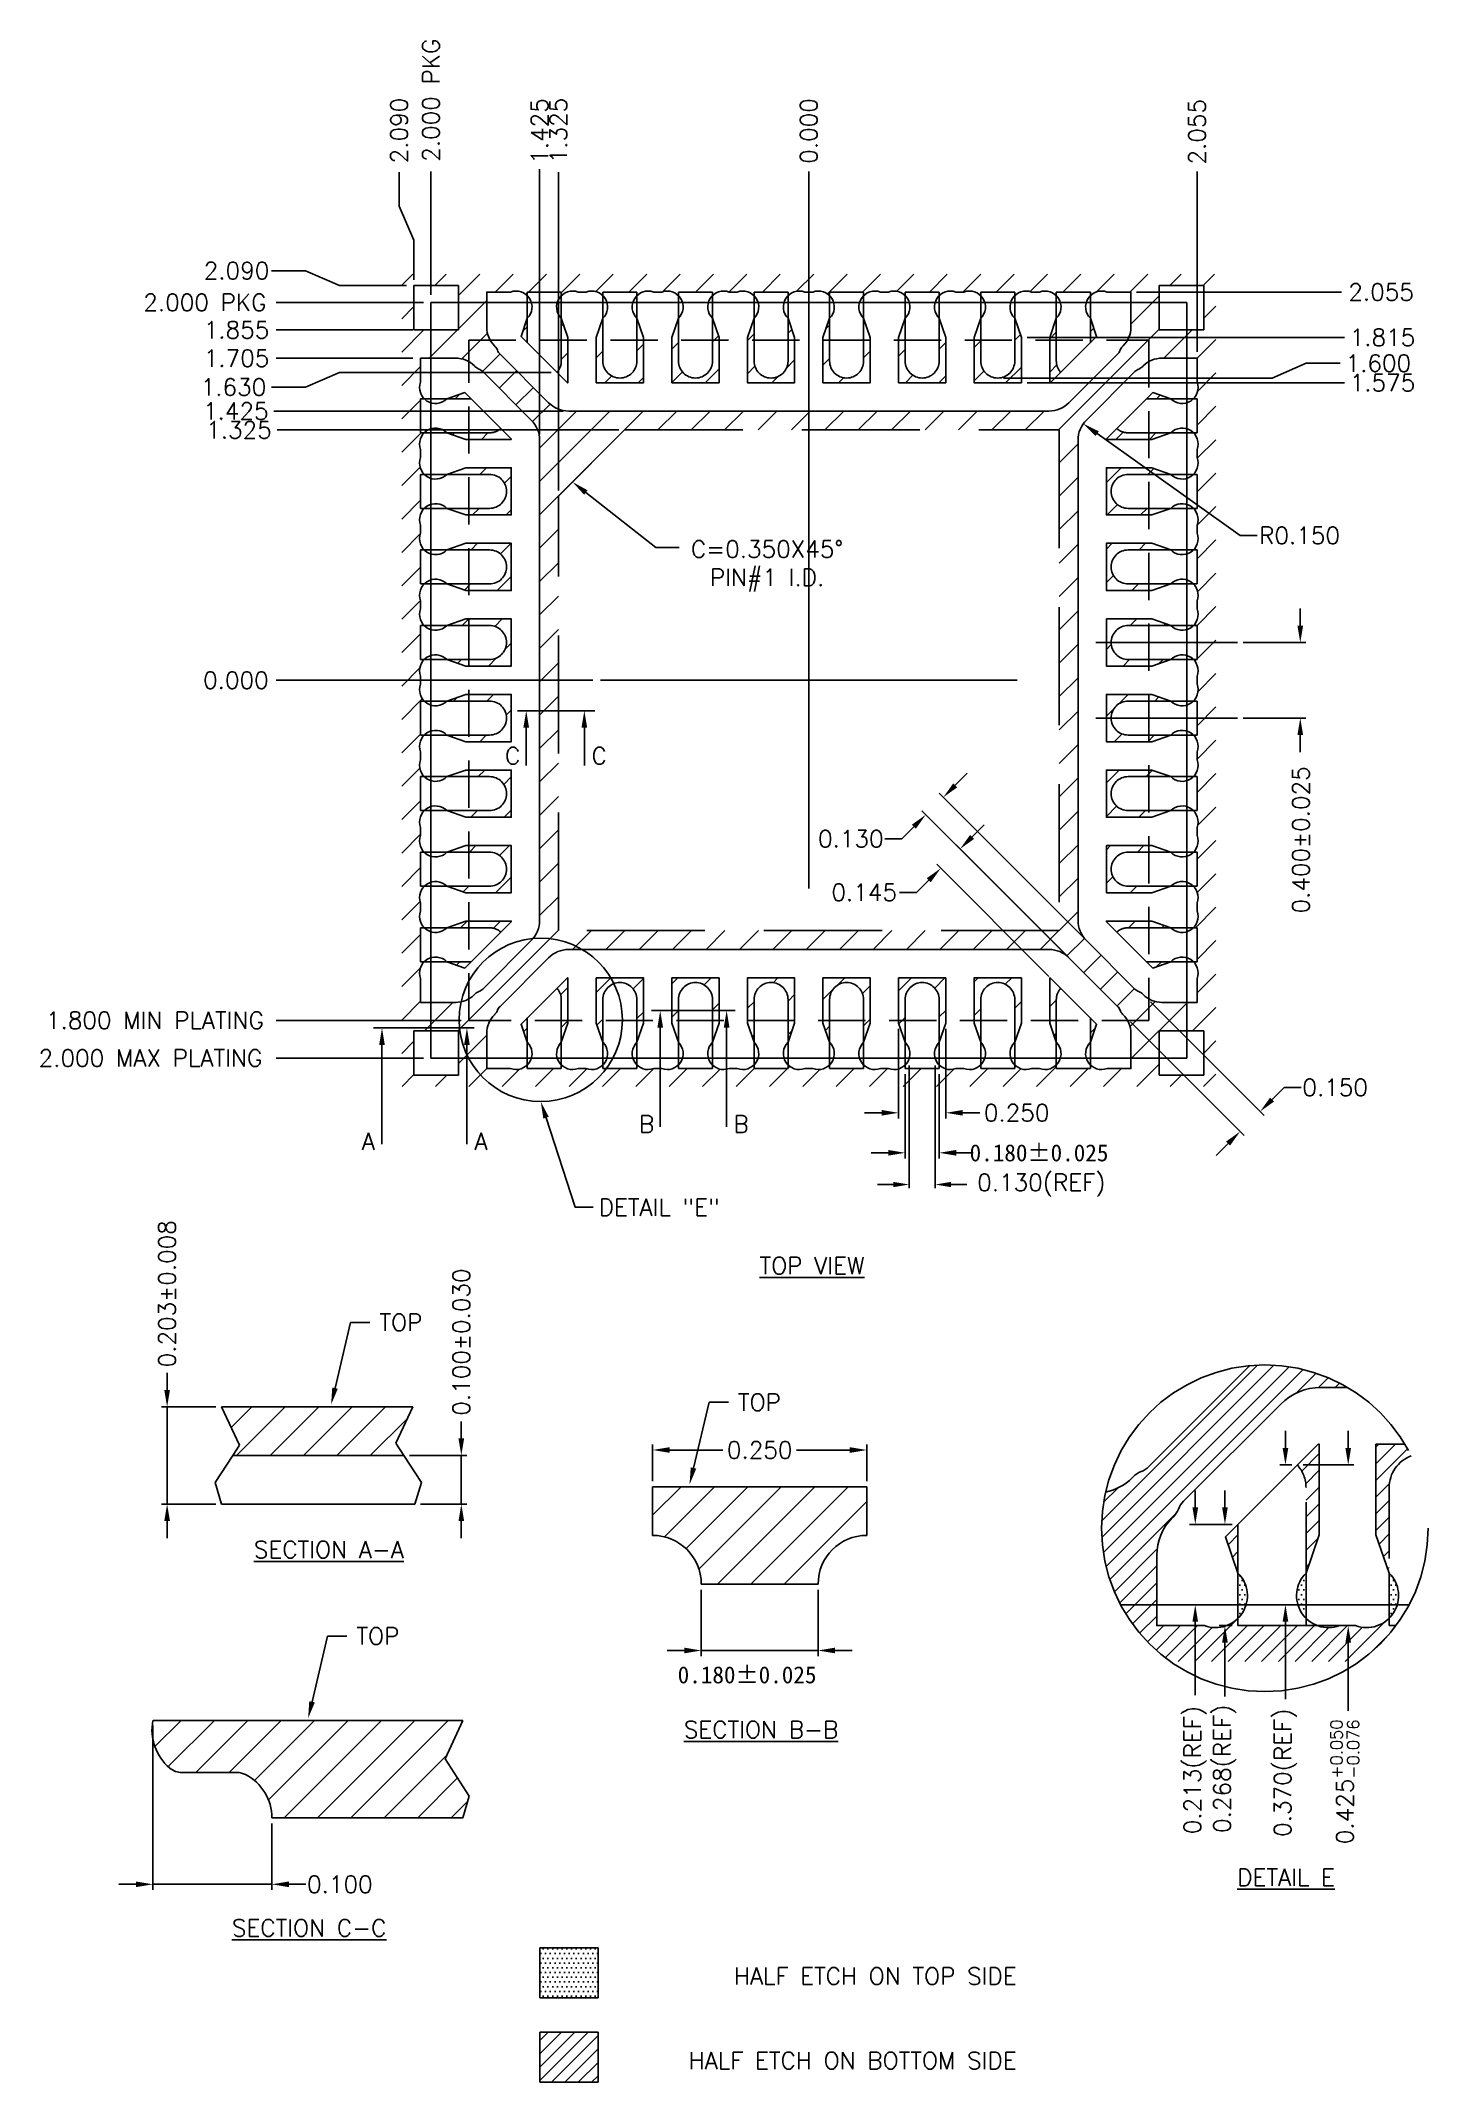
# Model space of a CAD drawing. Extents: x 740.8 to 748.1, y -1.1 to 9.7.
import ezdxf
from ezdxf.enums import TextEntityAlignment as Align

# ---------------------------------------------------------------- set-up
doc = ezdxf.new("R2010")
doc.units = 0
doc.header["$LTSCALE"] = 5
doc.header["$MEASUREMENT"] = 0
doc.linetypes.add('CENTER', pattern=[2, 1.25, -0.25, 0.25, -0.25])
doc.linetypes.add('HIDDEN', pattern=[0.375, 0.25, -0.125])
for name, color, linetype in [('1', 7, 'CONTINUOUS'), ('1D', 4, 'CONTINUOUS'), ('2D', 4, 'CONTINUOUS'), ('3D', 4, 'CONTINUOUS')]:
    doc.layers.add(name, color=color, linetype=linetype)
doc.styles.add('SIMPLEX', font='SIMPLEX')
doc.styles.get("Standard").update_dxf_attribs({"font": 'romans.shx', "bigfont": 'bigfont.shx'})
doc.styles.add('宋体', font='SimSun.ttf')
pattern_1 = [(0, (655.8325869095538, -38.917705984419), (0.0125, 0.025), [0, -0.025])]

msp = doc.modelspace()

# ---------------------------------------------------------------- texts
at = {"layer": '2D', "color": 1, "insert": (746.0814515506211, 3.649297766351196), "char_height": 0.09, "attachment_point": 5}
msp.add_mtext('0.130(REF)', dxfattribs=at)
at = {"layer": '3D', "style": '宋体'}
for p in [(745.7018412711238, 3.776256606714696), (744.156616473768, 1.013154886574056)]:
    msp.add_text('0.180±0.025', height=0.09, dxfattribs=at).set_placement(p)
at = {"layer": '3D'}
for s, p in [('0.203±0.008', (741.4993510632669, 2.685487343590125)), ('0.100±0.030', (743.0564632427819, 2.429937042024789))]:
    msp.add_text(s, height=0.09, rotation=90, dxfattribs=at).set_placement(p)
for s, p in [('HALF ETCH ON TOP SIDE', (745.9509210447447, -0.5366275812291974)), ('HALF ETCH ON BOTTOM SIDE', (745.9509210447447, -0.9836277305244038))]:
    msp.add_text(s, height=0.09, dxfattribs=at).set_placement(p, align=Align.MIDDLE_RIGHT)
at = {"layer": '3D', "char_height": 0.09, "attachment_point": 5, "rotation": 90}
for s, insert in [('\\A1;2.000 PKG', (742.8507698425519, 9.392902199194282)), ('\\A1;0.000', (744.8507698425519, 9.23009428577484)), ('\\A1;0.213(REF)', (746.8961454508469, 0.5537888637155107)), ('\\A1;0.268(REF)', (747.0531766337999, 0.5607026331692851)), ('\\A1;0.370(REF)', (747.37345438087, 0.539746094651548)), ('\\A1;0.425{\\H0.7x;\\S+0.050^ -0.076;}', (747.6882402337828, 0.4914984898733224))]:
    msp.add_mtext(s, dxfattribs=dict(at, insert=insert))
at = {"layer": '3D', "char_height": 0.09, "attachment_point": 5, "rotation": 90, "style": 'SIMPLEX'}
for s, insert in [('2.090', (742.6825512266558, 9.232325429866817)), ('1.425', (743.4257698425519, 9.229716391226418)), ('1.325', (743.5257698425519, 9.232325429866817)), ('2.055', (746.9057698425516, 9.225922379470035)), ('0.400±0.025', (747.4552542630051, 5.477529724289126))]:
    msp.add_mtext(s, dxfattribs=dict(at, insert=insert))
at = {"layer": '3D', "char_height": 0.09}
for s, insert, attachment_point in [('\\A1;2.090', (741.8218158483701, 8.490634201756222), 5), ('\\A1;2.000 PKG', (741.6543368874699, 8.322415585859858), 5), ('\\A1;1.855', (741.8218158483701, 8.177415585860047), 5), ('\\A1;1.705', (741.8218158483701, 8.027415585860012), 5), ('\\A1;R0.150', (747.448278500972, 7.089278827296595), 5), ('C=0.350X45°\\PPIN#1 I.D.', (744.6299422338489, 6.926684144372416, -0.0143774060371326), 5), ('\\A1;0.000', (741.8184184702028, 6.322415585859857), 5), ('\\A1;C', (743.28325858428, 5.922585769784689), 5), ('\\A1;C', (743.7409780926009, 5.922585769784689), 5), ('\\A1;0.130', (745.0730284387628, 5.483674666869262), 5), ('\\A1;0.145', (745.144033047111, 5.200011900749643), 5), ('\\A1;1.800 MIN PLATING', (741.3898345032419, 4.522415585859789), 5), ('\\A1;2.000 MAX PLATING', (741.3664715049008, 4.322415585859801), 5), ('\\A1;0.150', (747.6367038567588, 4.167106030051627), 5), ('\\A1;B', (743.992408225123, 3.973217802215401), 5), ('\\A1;B', (744.4922648577301, 3.973217802215401), 5), ('\\A1;0.250', (745.950769842553, 4.032988332027116), 5), ('\\A1;A', (742.5198168413228, 3.881402295307111), 5), ('\\A1;A', (743.1159916378228, 3.881402295307111), 5), ('\\A1;DETAIL "E"', (743.7390615555819, 3.578384554674869), 1), ('{\\LTOP VIEW}', (744.8675519132329, 3.223834621285618), 5), ('\\A1;TOP', (742.6918697959891, 2.923648505266896), 5), ('\\A1;TOP', (744.5891403346579, 2.500822207991632), 5), ('\\A1;0.250', (744.590805056085, 2.248091203104593), 5), ('\\A1;{\\LSECTION A-A}', (742.3108435924217, 1.721330257647309), 5), ('\\A1;TOP', (742.5702325045029, 1.263241490479913), 5), ('\\A1;{\\LSECTION B-B}', (744.5980450451968, 0.768388446230631), 5), ('\\A1;{\\LDETAIL E}', (747.3768399800958, -0.0142454758077406), 5), ('0.100', (742.368688865784, -0.0507378439751847), 5), ('\\A1;{\\LSECTION C-C}', (742.2061919727078, -0.2818604808254008), 5)]:
    msp.add_mtext(s, dxfattribs=dict(at, insert=insert, attachment_point=attachment_point))
at = {"layer": '3D', "char_height": 0.09, "attachment_point": 5, "style": 'SIMPLEX'}
for s, insert in [('2.055', (747.8799002139051, 8.377415585859183)), ('1.815', (747.8870696710819, 8.137415585859799)), ('1.600', (747.8651456177037, 8.000634201756043)), ('1.630', (741.8055848486528, 7.874196969962383)), ('1.575', (747.8870696710819, 7.897415585859903)), ('1.425', (741.8178454594431, 7.747415585859812)), ('1.325', (741.834589717135, 7.647415585859903))]:
    msp.add_mtext(s, dxfattribs=dict(at, insert=insert))

# ---------------------------------------------------------------- hatches: boundary and pattern name
at = {"layer": '2D'}
h = msp.add_hatch(dxfattribs=at)
h.set_pattern_fill('ANSI31', color=256, style=0)
h.set_pattern_definition([(45, (382.670037988991, 92.98058967740577), (-0.0883883476483184, 0.0883883476483185), [])])
h.paths.add_polyline_path([(746.1757698425519, 4.997415585859812), (743.5257698425519, 4.997415585859812), (743.5257698425519, 7.297415585859823), (743.8757698425518, 7.647415585859903), (746.1757698425519, 7.647415585859903)], flags=16)
h.paths.add_polyline_path([(742.9957698425519, 8.177415585859706), (742.9957698425519, 8.412415585859833), (742.7607698425518, 8.412415585859833), (742.7607698425518, 8.177415585859706)], flags=16)
h.paths.add_polyline_path([(746.7057698425531, 8.177415585859876), (746.940769842553, 8.177415585859876), (746.940769842553, 8.41241558586023), (746.7057698425531, 8.41241558586023)], flags=16)
h.paths.add_polyline_path([(746.7057698425531, 4.46741558586001), (746.7057698425531, 4.232415585859882), (746.940769842553, 4.232415585859882), (746.940769842553, 4.46741558586001)], flags=16)
h.paths.add_polyline_path([(742.995769842553, 4.467415585859782), (742.7607698425518, 4.467415585859782), (742.7607698425518, 4.232415585859541), (742.995769842553, 4.232415585859541)], flags=16)
h.paths.add_polyline_path([(742.696131909993, 8.472415585860233), (742.696131909993, 4.172415585860051), (747.005407775111, 4.172415585860051), (747.005407775111, 8.472415585860233)])
h.paths.add_polyline_path([(743.0636878032288, 7.812415585860208), (742.9347271579309, 7.812415585860208), (743.0305098150259, 7.845593574063173)], flags=0)
edge = h.paths.add_edge_path(flags=0)
edge.add_arc((743.1607698425518, 7.722415585860005), 0.0899999999999182, 269.9999999999609, 311.810314896601)
edge.add_line((743.2207698425531, 7.655333546535871), (743.2757698425518, 7.600333546536774))
edge.add_line((743.2757698425518, 7.600333546536774), (743.2757698425518, 7.597415585859778))
edge.add_line((743.2757698425518, 7.597415585859778), (743.0357698425519, 7.59741558585955))
edge.add_line((743.0357698425519, 7.59741558585955), (742.9347271579309, 7.632415585860087))
edge.add_line((742.9347271579309, 7.632415585860087), (743.1607698425518, 7.632415585860087))
edge = h.paths.add_edge_path(flags=16)
edge.add_line((742.7957698425529, 7.63241558585986), (742.8148580554188, 7.632415585860087))
edge.add_arc((742.8747926066749, 7.573072577175935), 0.0843430086842435, 135.28414912995, 200.4591999141805)
edge.add_line((742.7957698425529, 7.543591297278624), (742.7957698425529, 7.501239874441296))
edge.add_arc((742.8747926066749, 7.471758594544041), 0.0843430086839418, 159.5408000857615, 224.7158508700408)
edge.add_line((742.8148580554188, 7.412415585860117), (742.7957698425529, 7.412415585860287))
edge.add_line((742.7957698425529, 7.412415585860287), (742.7957698425529, 7.232415585859826))
edge.add_line((742.7957698425529, 7.232415585859826), (742.8148580554188, 7.232415585860053))
edge.add_arc((742.8747926066749, 7.173072577176014), 0.084343008683922, 135.2841491299592, 200.4591999142216)
edge.add_line((742.7957698425529, 7.143591297278703), (742.7957698425529, 7.101239874441205))
edge.add_arc((742.8747926066749, 7.071758594544064), 0.0843430086839418, 159.5408000857615, 224.7158508700408)
edge.add_line((742.8148580554188, 7.012415585860026), (742.7957698425529, 7.012415585860196))
edge.add_line((742.7957698425529, 7.012415585860196), (742.7957698425529, 6.832415585859735))
edge.add_line((742.7957698425529, 6.832415585859735), (742.8148580554188, 6.832415585859905))
edge.add_arc((742.8747926066749, 6.773072577175923), 0.0843430086839624, 135.2841491299775, 200.4591999142095)
edge.add_line((742.7957698425529, 6.743591297278612), (742.7957698425529, 6.701239874441284))
edge.add_arc((742.8747926066749, 6.671758594543859), 0.0843430086840213, 159.5408000856212, 224.7158508701236)
edge.add_line((742.8148580554188, 6.612415585859878), (742.7957698425529, 6.612415585860276))
edge.add_line((742.7957698425529, 6.612415585860276), (742.7957698425529, 6.432415585859814))
edge.add_line((742.7957698425529, 6.432415585859814), (742.8148580554188, 6.432415585860042))
edge.add_arc((742.8747926066749, 6.373072577176117), 0.084343008683922, 135.2841491299592, 200.459199914362)
edge.add_line((742.7957698425529, 6.343591297278578), (742.7957698425529, 6.301239874441193))
edge.add_arc((742.8747926066749, 6.271758594544053), 0.0843430086839418, 159.5408000857615, 224.7158508700408)
edge.add_line((742.8148580554188, 6.212415585860014), (742.7957698425529, 6.212415585860242))
edge.add_line((742.7957698425529, 6.212415585860242), (742.7957698425529, 6.032415585859723))
edge.add_line((742.7957698425529, 6.032415585859723), (742.8148580554188, 6.032415585860007))
edge.add_arc((742.8747926066749, 5.973072577176026), 0.0843430086840028, 135.284149130171, 200.4591999141972)
edge.add_line((742.7957698425529, 5.943591297278715), (742.7957698425529, 5.901239874441387))
edge.add_arc((742.8747926066749, 5.871758594544132), 0.0843430086839418, 159.5408000857615, 224.7158508702344)
edge.add_line((742.8148580554188, 5.812415585859866), (742.7957698425529, 5.812415585860208))
edge.add_line((742.7957698425529, 5.812415585860208), (742.7957698425529, 5.63241558585986))
edge.add_line((742.7957698425529, 5.63241558585986), (742.8148580554188, 5.632415585860087))
edge.add_arc((742.8747926066749, 5.573072577175935), 0.0843430086840028, 135.2841491297933, 200.4591999141972)
edge.add_line((742.7957698425529, 5.543591297278624), (742.7957698425529, 5.501239874441296))
edge.add_arc((742.8747926066749, 5.471758594544041), 0.0843430086839418, 159.5408000857615, 224.7158508700408)
edge.add_line((742.8148580554188, 5.412415585860117), (742.7957698425529, 5.412415585860287))
edge.add_line((742.7957698425529, 5.412415585860287), (742.7957698425529, 5.232415585859826))
edge.add_line((742.7957698425529, 5.232415585859826), (742.8148580554188, 5.232415585860053))
edge.add_arc((742.8747926066749, 5.173072577176014), 0.0843430086840028, 135.284149130171, 200.4591999141972)
edge.add_line((742.7957698425529, 5.143591297278703), (742.7957698425529, 5.101239874441375))
edge.add_arc((742.8747926066749, 5.071758594544064), 0.0843430086840213, 159.5408000856212, 224.7158508700224)
edge.add_line((742.8148580554188, 5.012415585860026), (742.7957698425529, 5.012415585860196))
edge.add_line((742.7957698425529, 5.012415585860196), (742.7957698425529, 4.832415585859735))
edge.add_line((742.7957698425529, 4.832415585859735), (742.8148580554188, 4.832415585859905))
edge.add_arc((742.8747926066749, 4.773072577175923), 0.0843430086840416, 135.2841491300052, 200.4591999143788)
edge.add_line((742.7957698425529, 4.743591297278442), (742.7957698425529, 4.617415585860044))
edge.add_line((742.7957698425529, 4.617415585860044), (742.9817139266409, 4.617415585860044))
edge.add_arc((742.9817139266409, 4.757415585860087), 0.1400000000001, 269.9999999999739, 315.0000000006171)
edge.add_line((743.0807088760079, 4.658420636495009), (743.0836211394868, 4.661332899973047))
edge.add_arc((743.126047546235, 4.61890649302154), 0.0599999999698853, 111.4435356184328, 134.9999998626971, ccw=False)
edge.add_arc((743.082177450239, 4.73059988884222), 0.0599999999998129, 291.4435357559185, 314.9999999999999)
edge.add_line((743.1246038571092, 4.688173481971205), (743.3818358597298, 4.945405484591617))
edge.add_arc((743.2757698425518, 5.051471501769526), 0.1500000000000575, 315.0000000000644, 360)
edge.add_line((743.4257698425519, 5.051471501769526), (743.4257698425519, 7.5933596699507))
edge.add_arc((743.2757698425518, 7.5933596699507), 0.1499999999998067, 0, 45.00000000006447)
edge.add_line((743.3818358597298, 7.699425687128723), (743.1246038571092, 7.956657689748794))
edge.add_arc((743.082177450239, 7.914231282877494), 0.0599999999999908, 45.0000000001566, 68.55646424415175)
edge.add_arc((743.1260475462338, 8.025924678698345), 0.0599999999694699, 225.0000001376714, 248.5564643819882, ccw=False)
edge.add_line((743.0836211394868, 7.983498271746782), (743.0807088760079, 7.986410535225047))
edge.add_arc((742.9817139266409, 7.887415585860196), 0.1399999999998982, 44.99999999930911, 90.00000000002605)
edge.add_line((742.9817139266409, 8.027415585860126), (742.7957698425529, 8.027415585860126))
edge.add_line((742.7957698425529, 8.027415585860126), (742.7957698425529, 7.901239874441387))
edge.add_arc((742.8747926066749, 7.871758594544132), 0.0843430086839418, 159.5408000857615, 224.7158508700408)
edge.add_line((742.8148580554188, 7.812415585860208), (742.7957698425529, 7.812415585860435))
edge.add_line((742.7957698425529, 7.812415585860435), (742.7957698425529, 7.63241558585986))
h.paths.add_polyline_path([(743.0636878032288, 4.832415585860132), (742.93472715793, 4.832415585860132), (743.0305098150259, 4.79923759765677)], flags=0)
edge = h.paths.add_edge_path(flags=0)
edge.add_arc((743.1607698425518, 4.922415585860107), 0.0899999999999182, 48.18968510339898, 90.00000000003907)
edge.add_line((743.1607698425518, 5.012415585860026), (742.93472715793, 5.012415585860026))
edge.add_line((742.93472715793, 5.012415585860026), (743.0357698425519, 5.047415585860505))
edge.add_line((743.0357698425519, 5.047415585860505), (743.2757698425518, 5.047415585860221))
edge.add_line((743.2757698425518, 5.047415585860221), (743.2757698425518, 5.044497625183282))
edge.add_line((743.2757698425518, 5.044497625183282), (743.2207698425531, 4.989497625184128))
edge = h.paths.add_edge_path(flags=0)
edge.add_line((743.1607698425518, 7.412415585860117), (742.93472715793, 7.412415585860117))
edge.add_line((742.93472715793, 7.412415585860117), (743.0357698425519, 7.447415585860312))
edge.add_line((743.0357698425519, 7.447415585860312), (743.2757698425518, 7.447415585860085))
edge.add_line((743.2757698425518, 7.447415585860085), (743.2757698425518, 7.197415585859857))
edge.add_line((743.2757698425518, 7.197415585859857), (743.035769842553, 7.197415585859857))
edge.add_line((743.035769842553, 7.197415585859857), (742.9347271579309, 7.232415585860053))
edge.add_line((742.93472715793, 7.232415585860053), (743.1607698425518, 7.232415585860053))
edge.add_arc((743.1607698425518, 7.322415585859857), 0.0899999999999182, 270, 450)
edge = h.paths.add_edge_path(flags=0)
edge.add_line((743.1607698425518, 7.012415585860026), (742.93472715793, 7.012415585860026))
edge.add_line((742.93472715793, 7.012415585860026), (743.0357698425519, 7.047415585860221))
edge.add_line((743.0357698425519, 7.047415585860221), (743.2757698425518, 7.047415585860221))
edge.add_line((743.2757698425518, 7.047415585860221), (743.2757698425518, 6.797415585860051))
edge.add_line((743.2757698425518, 6.797415585860051), (743.035769842553, 6.797415585859823))
edge.add_line((743.035769842553, 6.797415585859823), (742.93472715793, 6.832415585861042))
edge.add_line((742.93472715793, 6.832415585859905), (743.1607698425518, 6.832415585859905))
edge.add_arc((743.1607698425518, 6.922415585859823), 0.0899999999999182, 270, 450)
edge = h.paths.add_edge_path(flags=0)
edge.add_line((743.1607698425518, 6.612415585859878), (742.93472715793, 6.612415585859878))
edge.add_line((742.93472715793, 6.612415585860105), (743.0357698425519, 6.647415585860414))
edge.add_line((743.0357698425519, 6.647415585860414), (743.2757698425518, 6.647415585860244))
edge.add_line((743.2757698425518, 6.647415585860244), (743.2757698425518, 6.397415585859903))
edge.add_line((743.2757698425518, 6.397415585859903), (743.035769842553, 6.397415585859732))
edge.add_line((743.035769842553, 6.397415585859732), (742.9347271579309, 6.432415585860042))
edge.add_line((742.93472715793, 6.432415585860042), (743.1607698425518, 6.432415585860042))
edge.add_arc((743.1607698425518, 6.522415585860017), 0.0899999999999182, 270, 450)
edge = h.paths.add_edge_path(flags=0)
edge.add_line((743.1607698425518, 6.212415585860014), (742.93472715793, 6.212415585860014))
edge.add_line((742.93472715793, 6.212415585860014), (743.0357698425519, 6.247415585860323))
edge.add_line((743.0357698425519, 6.247415585860323), (743.2757698425518, 6.247415585860096))
edge.add_line((743.2757698425518, 6.247415585860096), (743.2757698425518, 5.997415585860096))
edge.add_line((743.2757698425518, 5.997415585860096), (743.035769842553, 5.997415585859869))
edge.add_line((743.035769842553, 5.997415585859869), (742.9347271579309, 6.032415585860007))
edge.add_line((742.93472715793, 6.032415585860007), (743.1607698425518, 6.032415585860007))
edge.add_arc((743.1607698425518, 6.122415585860096), 0.0900000000001455, 270, 450)
edge = h.paths.add_edge_path(flags=0)
edge.add_line((743.1607698425518, 5.812415585859866), (742.93472715793, 5.812415585859866))
edge.add_line((742.93472715793, 5.812415585860208), (743.0357698425519, 5.847415585860517))
edge.add_line((743.0357698425519, 5.847415585860517), (743.2757698425518, 5.847415585860233))
edge.add_line((743.2757698425518, 5.847415585860233), (743.2757698425518, 5.597415585860005))
edge.add_line((743.2757698425518, 5.597415585860005), (743.035769842553, 5.597415585859778))
edge.add_line((743.035769842553, 5.597415585859778), (742.9347271579309, 5.63241558585986))
edge.add_line((742.93472715793, 5.63241558585986), (743.1607698425518, 5.63241558585986))
edge.add_arc((743.1607698425518, 5.722415585860005), 0.0900000000001455, 270, 450)
edge = h.paths.add_edge_path(flags=0)
edge.add_line((743.1607698425518, 5.412415585860117), (742.93472715793, 5.412415585860117))
edge.add_line((742.93472715793, 5.412415585860117), (743.0357698425519, 5.447415585860312))
edge.add_line((743.0357698425519, 5.447415585860312), (743.2757698425518, 5.447415585860085))
edge.add_line((743.2757698425518, 5.447415585860085), (743.2757698425518, 5.197415585859857))
edge.add_line((743.2757698425518, 5.197415585859857), (743.035769842553, 5.197415585859857))
edge.add_line((743.035769842553, 5.197415585859857), (742.9347271579309, 5.232415585860053))
edge.add_line((742.93472715793, 5.232415585860053), (743.1607698425518, 5.232415585860053))
edge.add_arc((743.1607698425518, 5.322415585859857), 0.0899999999999182, 270, 450)
h.paths.add_polyline_path([(746.3407698425519, 8.10949762518271), (746.3407698425519, 8.238458270481601), (746.3739478307559, 8.142675613385848)], flags=0)
edge = h.paths.add_edge_path(flags=0)
edge.add_arc((746.2507698425517, 8.012415585859856), 0.0899999999999182, 179.9999999999609, 221.8103148966049)
edge.add_line((746.1836878032279, 7.952415585858886), (746.1286878032289, 7.897415585859903))
edge.add_line((746.1286878032289, 7.897415585859903), (746.1257698425518, 7.897415585859903))
edge.add_line((746.1257698425518, 7.897415585859903), (746.1257698425518, 8.137415585859799))
edge.add_line((746.1257698425518, 8.137415585859799), (746.160769842553, 8.238458270481601))
edge.add_line((746.160769842553, 8.238458270481601), (746.160769842553, 8.012415585860026))
edge = h.paths.add_edge_path(flags=16)
edge.add_line((746.1607698425519, 8.377415585859126), (746.160769842553, 8.358327372992505))
edge.add_arc((746.1014268338681, 8.298392821737025), 0.0843430086842435, 45.28414912994998, 110.4591999141827)
edge.add_line((746.0719455539709, 8.377415585859183), (746.0295941311336, 8.377415585859126))
edge.add_arc((746.000112851236, 8.298392821737082), 0.0843430086839418, 69.54080008576148, 134.71585087005)
edge.add_line((745.9407698425518, 8.358327372992505), (745.9407698425529, 8.377415585859069))
edge.add_line((745.9407698425529, 8.377415585859069), (745.7607698425517, 8.377415585859126))
edge.add_line((745.7607698425517, 8.377415585859126), (745.7607698425517, 8.358327372992505))
edge.add_arc((745.701426833868, 8.298392821737082), 0.084343008683922, 45.28414912994998, 110.4591999142118)
edge.add_line((745.671945553971, 8.377415585859183), (745.6295941311326, 8.377415585859126))
edge.add_arc((745.6001128512358, 8.298392821737082), 0.0843430086839418, 69.54080008576148, 134.71585087005)
edge.add_line((745.5407698425518, 8.358327372992505), (745.5407698425531, 8.377415585859069))
edge.add_line((745.5407698425531, 8.377415585859069), (745.3607698425519, 8.377415585859126))
edge.add_line((745.3607698425519, 8.377415585859126), (745.3607698425519, 8.358327372992505))
edge.add_arc((745.301426833868, 8.298392821737082), 0.0843430086839624, 45.28414912998222, 110.4591999142095)
edge.add_line((745.2719455539709, 8.377415585859183), (745.2295941311338, 8.377415585859126))
edge.add_arc((745.2001128512359, 8.298392821737082), 0.0843430086840213, 69.54080008562353, 134.7158508701282)
edge.add_line((745.1407698425518, 8.358327372992505), (745.140769842553, 8.377415585859069))
edge.add_line((745.140769842553, 8.377415585859069), (744.9607698425518, 8.377415585859126))
edge.add_line((744.9607698425518, 8.377415585859126), (744.9607698425531, 8.358327372992505))
edge.add_arc((744.9014268338681, 8.298392821737082), 0.084343008683922, 45.28414912994998, 110.4591999143764)
edge.add_line((744.871945553971, 8.377415585859183), (744.8295941311337, 8.377415585859126))
edge.add_arc((744.800112851236, 8.298392821737082), 0.0843430086839418, 69.54080008576148, 134.71585087005)
edge.add_line((744.7407698425518, 8.358327372992505), (744.740769842553, 8.377415585859069))
edge.add_line((744.740769842553, 8.377415585859069), (744.5607698425518, 8.377415585859126))
edge.add_line((744.5607698425518, 8.377415585859126), (744.5607698425518, 8.358327372992505))
edge.add_arc((744.5014268338679, 8.298392821737025), 0.0843430086840028, 45.28414913017107, 110.459199914185)
edge.add_line((744.471945553971, 8.377415585859183), (744.4295941311336, 8.377415585859126))
edge.add_arc((744.4001128512368, 8.298392821737082), 0.0843430086839418, 69.54080008576148, 134.7158508702388)
edge.add_line((744.3407698425519, 8.358327372992505), (744.3407698425519, 8.377415585859069))
edge.add_line((744.3407698425519, 8.377415585859069), (744.1607698425518, 8.377415585859126))
edge.add_line((744.1607698425518, 8.377415585859126), (744.160769842553, 8.358327372992505))
edge.add_arc((744.1014268338681, 8.298392821737025), 0.0843430086840028, 45.2841491297933, 110.459199914185)
edge.add_line((744.0719455539707, 8.377415585859183), (744.0295941311338, 8.377415585859126))
edge.add_arc((744.000112851236, 8.298392821737082), 0.0843430086839418, 69.54080008576148, 134.71585087005)
edge.add_line((743.9407698425518, 8.358327372992505), (743.9407698425529, 8.377415585859069))
edge.add_line((743.9407698425529, 8.377415585859069), (743.7607698425518, 8.377415585859126))
edge.add_line((743.7607698425518, 8.377415585859126), (743.7607698425518, 8.358327372992505))
edge.add_arc((743.701426833868, 8.298392821737025), 0.0843430086840028, 45.28414913017107, 110.459199914185)
edge.add_line((743.671945553971, 8.377415585859183), (743.6295941311336, 8.377415585859126))
edge.add_arc((743.6001128512358, 8.298392821737082), 0.0843430086840213, 69.54080008562353, 134.7158508700178)
edge.add_line((743.5407698425518, 8.358327372992505), (743.5407698425518, 8.377415585859126))
edge.add_line((743.5407698425518, 8.377415585859126), (743.3607698425519, 8.377415585859069))
edge.add_line((743.3607698425519, 8.377415585859069), (743.3607698425519, 8.358327372992505))
edge.add_arc((743.301426833868, 8.298392821737082), 0.0843430086840416, 45.28414913001447, 110.4591999143764)
edge.add_line((743.2719455539709, 8.377415585859126), (743.1457698425518, 8.377415585859126))
edge.add_line((743.1457698425518, 8.377415585859126), (743.1457698425518, 8.19147150177082))
edge.add_arc((743.285769842553, 8.19147150177082), 0.1400000000001, 179.9999999999739, 225.0000000006218)
edge.add_line((743.186774893187, 8.092476552403525), (743.189687156665, 8.089564288925317))
edge.add_arc((743.147260749714, 8.04713788217714), 0.0599999999698853, 21.443535618427802, 44.99999986270171, ccw=False)
edge.add_arc((743.258954145535, 8.091007978173707), 0.0599999999998129, 201.4435357559293, 224.9999999999954)
edge.add_line((743.2165277386639, 8.048581571302634), (743.4737597412839, 7.791349568681823))
edge.add_arc((743.579825758462, 7.897415585860017), 0.1500000000000575, 225.0000000000645, 270)
edge.add_line((743.579825758462, 7.747415585859869), (746.1217139266429, 7.747415585859869))
edge.add_arc((746.1217139266429, 7.897415585859732), 0.1499999999998067, 270, 315.0000000000552)
edge.add_line((746.2277799438206, 7.791349568682051), (746.4850119464411, 8.048581571302634))
edge.add_arc((746.44258553957, 8.091007978173707), 0.0599999999999908, 315.0000000001566, 338.556464244153)
edge.add_arc((746.5542789353908, 8.047137882177706), 0.0599999999694699, 135.000000137676, 158.5564643819834, ccw=False)
edge.add_line((746.511852528439, 8.089564288925317), (746.5147647919179, 8.092476552403525))
edge.add_arc((746.4157698425518, 8.19147150177082), 0.1399999999998982, 314.999999999309, 360.000000000026)
edge.add_line((746.555769842553, 8.19147150177082), (746.555769842553, 8.377415585859126))
edge.add_line((746.555769842553, 8.377415585859126), (746.4295941311336, 8.377415585859126))
edge.add_arc((746.4001128512368, 8.298392821737082), 0.0843430086839418, 69.54080008576148, 134.71585087005)
edge.add_line((746.3407698425519, 8.358327372992505), (746.340769842553, 8.377415585858898))
edge.add_line((746.340769842553, 8.377415585858898), (746.1607698425519, 8.377415585859126))
h.paths.add_polyline_path([(743.360769842553, 8.109497625182826), (743.360769842553, 8.238458270481715), (743.3275918543491, 8.142675613385904)], flags=0)
edge = h.paths.add_edge_path(flags=0)
edge.add_arc((743.4507698425518, 8.012415585860026), 0.0899999999999182, 318.1896851033952, 360.0000000000392)
edge.add_line((743.5407698425518, 8.012415585860026), (743.5407698425518, 8.238458270481715))
edge.add_line((743.5407698425518, 8.238458270481715), (743.5757698425529, 8.137415585859856))
edge.add_line((743.5757698425529, 8.137415585859856), (743.5757698425529, 7.897415585860017))
edge.add_line((743.5757698425529, 7.897415585860017), (743.5728518818759, 7.897415585860017))
edge.add_line((743.5728518818759, 7.897415585860017), (743.5178518818759, 7.952415585859057))
edge = h.paths.add_edge_path(flags=0)
edge.add_line((745.9407698425518, 8.012415585860026), (745.9407698425518, 8.238458270481715))
edge.add_line((745.9407698425518, 8.238458270481715), (745.975769842553, 8.137415585859856))
edge.add_line((745.975769842553, 8.137415585859856), (745.9757698425519, 7.897415585860017))
edge.add_line((745.9757698425519, 7.897415585860017), (745.7257698425519, 7.897415585860017))
edge.add_line((745.7257698425519, 7.897415585860017), (745.7257698425519, 8.13741558585974))
edge.add_line((745.7257698425519, 8.13741558585974), (745.7607698425517, 8.238458270481544))
edge.add_line((745.7607698425517, 8.238458270481715), (745.7607698425517, 8.012415585860026))
edge.add_arc((745.8507698425519, 8.012415585860026), 0.0899999999999182, 180, 360)
edge = h.paths.add_edge_path(flags=0)
edge.add_line((745.5407698425518, 8.012415585860026), (745.5407698425518, 8.238458270481715))
edge.add_line((745.5407698425518, 8.238458270481715), (745.575769842553, 8.137415585859856))
edge.add_line((745.575769842553, 8.137415585859856), (745.575769842553, 7.897415585860017))
edge.add_line((745.575769842553, 7.897415585860017), (745.3257698425518, 7.897415585860017))
edge.add_line((745.3257698425518, 7.897415585860017), (745.3257698425518, 8.13741558585974))
edge.add_line((745.3257698425518, 8.13741558585974), (745.360769842553, 8.238458270482624))
edge.add_line((745.3607698425519, 8.238458270481715), (745.3607698425519, 8.012415585860026))
edge.add_arc((745.4507698425518, 8.012415585860026), 0.0899999999999182, 180, 360)
edge = h.paths.add_edge_path(flags=0)
edge.add_line((745.1407698425518, 8.012415585860026), (745.1407698425518, 8.238458270481715))
edge.add_line((745.1407698425518, 8.238458270481715), (745.1757698425531, 8.137415585859856))
edge.add_line((745.1757698425531, 8.137415585859856), (745.1757698425531, 7.897415585860017))
edge.add_line((745.1757698425531, 7.897415585860017), (744.9257698425519, 7.897415585860017))
edge.add_line((744.9257698425519, 7.897415585860017), (744.9257698425519, 8.13741558585974))
edge.add_line((744.9257698425519, 8.13741558585974), (744.9607698425531, 8.238458270481544))
edge.add_line((744.9607698425531, 8.238458270481715), (744.9607698425531, 8.012415585860026))
edge.add_arc((745.050769842552, 8.012415585860026), 0.0899999999999182, 180, 360)
edge = h.paths.add_edge_path(flags=0)
edge.add_line((744.7407698425518, 8.012415585860026), (744.7407698425518, 8.238458270481715))
edge.add_line((744.7407698425518, 8.238458270481715), (744.775769842553, 8.137415585859856))
edge.add_line((744.775769842553, 8.137415585859856), (744.7757698425519, 7.897415585860017))
edge.add_line((744.7757698425519, 7.897415585860017), (744.5257698425518, 7.897415585860017))
edge.add_line((744.5257698425518, 7.897415585860017), (744.5257698425518, 8.13741558585974))
edge.add_line((744.5257698425518, 8.13741558585974), (744.5607698425518, 8.238458270481544))
edge.add_line((744.5607698425518, 8.238458270481715), (744.5607698425518, 8.012415585860026))
edge.add_arc((744.650769842553, 8.012415585860026), 0.0900000000001455, 180, 360)
edge = h.paths.add_edge_path(flags=0)
edge.add_line((744.3407698425519, 8.012415585860026), (744.3407698425519, 8.238458270481715))
edge.add_line((744.3407698425519, 8.238458270481715), (744.3757698425532, 8.137415585859856))
edge.add_line((744.3757698425532, 8.137415585859856), (744.3757698425532, 7.897415585860017))
edge.add_line((744.3757698425532, 7.897415585860017), (744.1257698425532, 7.897415585860017))
edge.add_line((744.1257698425532, 7.897415585860017), (744.1257698425517, 8.13741558585974))
edge.add_line((744.1257698425517, 8.13741558585974), (744.1607698425518, 8.238458270481544))
edge.add_line((744.1607698425518, 8.238458270481715), (744.1607698425518, 8.012415585860026))
edge.add_arc((744.2507698425518, 8.012415585860026), 0.0900000000001455, 180, 360)
edge = h.paths.add_edge_path(flags=0)
edge.add_line((743.9407698425518, 8.012415585860026), (743.9407698425518, 8.238458270481715))
edge.add_line((743.9407698425518, 8.238458270481715), (743.975769842553, 8.137415585859856))
edge.add_line((743.975769842553, 8.137415585859856), (743.9757698425519, 7.897415585860017))
edge.add_line((743.9757698425519, 7.897415585860017), (743.7257698425518, 7.897415585860017))
edge.add_line((743.7257698425518, 7.897415585860017), (743.7257698425518, 8.13741558585974))
edge.add_line((743.7257698425518, 8.13741558585974), (743.7607698425518, 8.238458270481544))
edge.add_line((743.7607698425518, 8.238458270481715), (743.7607698425518, 8.012415585860026))
edge.add_arc((743.8507698425519, 8.012415585860026), 0.0899999999999182, 180, 360)
h.paths.add_polyline_path([(746.6378518818749, 4.832415585859735), (746.7668125271741, 4.832415585859735), (746.6710298700777, 4.799237597656599)], flags=16)
edge = h.paths.add_edge_path(flags=16)
edge.add_arc((746.5407698425518, 4.922415585859823), 0.0899999999999182, 89.99999999996092, 131.810314896601)
edge.add_line((746.4807698425508, 4.989497625183901), (746.425769842552, 5.044497625183055))
edge.add_line((746.425769842552, 5.044497625183055), (746.425769842552, 5.047415585860051))
edge.add_line((746.425769842552, 5.047415585860051), (746.6657698425518, 5.047415585860221))
edge.add_line((746.6657698425518, 5.047415585860221), (746.7668125271741, 5.012415585859798))
edge.add_line((746.7668125271741, 5.012415585859798), (746.5407698425518, 5.012415585859798))
edge = h.paths.add_edge_path(flags=16)
edge.add_line((746.9057698425509, 5.012415585860026), (746.8866816296849, 5.012415585859798))
edge.add_arc((746.8267470784289, 5.071758594544064), 0.0843430086842435, 315.28414912995, 380.4591999141806)
edge.add_line((746.9057698425509, 5.101239874441205), (746.9057698425509, 5.143591297278533))
edge.add_arc((746.8267470784298, 5.173072577175787), 0.0843430086839418, 339.5408000857615, 404.7158508700406)
edge.add_line((746.8866816296849, 5.232415585859826), (746.9057698425509, 5.232415585859541))
edge.add_line((746.9057698425509, 5.232415585859541), (746.9057698425509, 5.412415585860117))
edge.add_line((746.9057698425509, 5.412415585860117), (746.8866816296849, 5.412415585859832))
edge.add_arc((746.8267470784298, 5.471758594543814), 0.084343008683922, 315.2841491299593, 380.4591999142218)
edge.add_line((746.9057698425509, 5.501239874441125), (746.9057698425509, 5.543591297278624))
edge.add_arc((746.8267470784298, 5.573072577175935), 0.0843430086839418, 339.5408000857615, 404.7158508700406)
edge.add_line((746.8866816296849, 5.63241558585986), (746.9057698425509, 5.632415585859632))
edge.add_line((746.9057698425509, 5.632415585859632), (746.9057698425509, 5.812415585860208))
edge.add_line((746.9057698425509, 5.812415585860208), (746.8866816296849, 5.812415585859866))
edge.add_arc((746.8267470784298, 5.871758594543905), 0.0843430086839624, 315.2841491299777, 380.4591999142095)
edge.add_line((746.9057698425509, 5.901239874441102), (746.9057698425509, 5.943591297278544))
edge.add_arc((746.8267470784298, 5.973072577176026), 0.0843430086840213, 339.5408000856213, 404.7158508701238)
edge.add_line((746.8866816296849, 6.032415585860007), (746.9057698425509, 6.032415585859553))
edge.add_line((746.9057698425509, 6.032415585859553), (746.9057698425509, 6.212415585860014))
edge.add_line((746.9057698425509, 6.212415585860014), (746.8866816296849, 6.212415585859787))
edge.add_arc((746.8267470784298, 6.271758594543825), 0.084343008683922, 315.2841491299593, 380.4591999143619)
edge.add_line((746.9057698425509, 6.301239874441193), (746.9057698425509, 6.343591297278578))
edge.add_arc((746.8267470784298, 6.373072577175776), 0.0843430086839418, 339.5408000857615, 404.7158508700406)
edge.add_line((746.8866816296849, 6.432415585859814), (746.9057698425509, 6.432415585859587))
edge.add_line((746.9057698425509, 6.432415585859587), (746.9057698425509, 6.612415585860105))
edge.add_line((746.9057698425509, 6.612415585860105), (746.8866816296849, 6.612415585859878))
edge.add_arc((746.8267470784289, 6.671758594543859), 0.0843430086840028, 315.284149130171, 380.4591999141972)
edge.add_line((746.9057698425509, 6.701239874441114), (746.9057698425509, 6.743591297278442))
edge.add_arc((746.8267470784298, 6.773072577175696), 0.0843430086839418, 339.5408000857615, 404.7158508702342)
edge.add_line((746.8866816296849, 6.832415585859905), (746.9057698425509, 6.832415585859735))
edge.add_line((746.9057698425509, 6.832415585859735), (746.9057698425509, 7.012415585860026))
edge.add_line((746.9057698425509, 7.012415585860026), (746.8866816296849, 7.012415585859741))
edge.add_arc((746.8267470784289, 7.071758594544064), 0.0843430086840028, 315.2841491297934, 380.4591999141972)
edge.add_line((746.9057698425509, 7.101239874441205), (746.9057698425509, 7.143591297278533))
edge.add_arc((746.8267470784298, 7.173072577175787), 0.0843430086839418, 339.5408000857615, 404.7158508700406)
edge.add_line((746.8866816296849, 7.232415585859826), (746.9057698425509, 7.232415585859598))
edge.add_line((746.9057698425509, 7.232415585859598), (746.9057698425509, 7.412415585860117))
edge.add_line((746.9057698425509, 7.412415585860117), (746.8866816296849, 7.412415585859832))
edge.add_arc((746.8267470784289, 7.471758594543814), 0.0843430086840028, 315.284149130171, 380.4591999141972)
edge.add_line((746.9057698425509, 7.501239874441125), (746.9057698425509, 7.543591297278396))
edge.add_arc((746.8267470784298, 7.573072577175935), 0.0843430086840213, 339.5408000856213, 404.7158508700222)
edge.add_line((746.8866816296849, 7.63241558585986), (746.9057698425509, 7.632415585859632))
edge.add_line((746.9057698425509, 7.632415585859632), (746.9057698425509, 7.812415585860208))
edge.add_line((746.9057698425509, 7.812415585860208), (746.8866816296849, 7.812415585859866))
edge.add_arc((746.8267470784298, 7.871758594543905), 0.0843430086840416, 315.2841491300053, 380.4591999143788)
edge.add_line((746.9057698425509, 7.901239874441387), (746.9057698425509, 8.027415585859785))
edge.add_line((746.9057698425509, 8.027415585859785), (746.7198257584628, 8.027415585859785))
edge.add_arc((746.7198257584628, 7.887415585859741), 0.1400000000001, 89.99999999997395, 135.0000000006171)
edge.add_line((746.6208308090961, 7.98641053522482), (746.617918545617, 7.983498271746782))
edge.add_arc((746.5754921388691, 8.025924678698345), 0.0599999999698853, 291.44353561843275, 314.999999862697, ccw=False)
edge.add_arc((746.619362234866, 7.914231282877494), 0.0599999999998129, 111.4435357559184, 135)
edge.add_line((746.5769358279949, 7.956657689748624), (746.319703825374, 7.699425687128211))
edge.add_arc((746.425769842552, 7.593359669950302), 0.1500000000000575, 135.0000000000645, 180)
edge.add_line((746.2757698425519, 7.593359669950302), (746.2757698425519, 5.051471501769128))
edge.add_arc((746.425769842552, 5.051471501769128), 0.1499999999998067, 180, 225.0000000000645)
edge.add_line((746.319703825374, 4.945405484591105), (746.5769358279949, 4.688173481971034))
edge.add_arc((746.619362234866, 4.73059988884222), 0.0599999999999908, 225.0000000001566, 248.5564642441517)
edge.add_arc((746.57549213887, 4.61890649302154), 0.0599999999694699, 45.00000013767141, 68.55646438198829, ccw=False)
edge.add_line((746.617918545617, 4.661332899973047), (746.6208308090961, 4.658420636494781))
edge.add_arc((746.7198257584628, 4.757415585859632), 0.1399999999998982, 224.999999999309, 270.000000000026)
edge.add_line((746.7198257584628, 4.617415585859703), (746.9057698425509, 4.617415585859703))
edge.add_line((746.9057698425509, 4.617415585859703), (746.9057698425509, 4.743591297278442))
edge.add_arc((746.8267470784298, 4.773072577175696), 0.0843430086839418, 339.5408000857615, 404.7158508700406)
edge.add_line((746.8866816296849, 4.832415585859735), (746.9057698425509, 4.832415585859564))
edge.add_line((746.9057698425509, 4.832415585859564), (746.9057698425509, 5.012415585860026))
h.paths.add_polyline_path([(746.6378518818749, 7.812415585859753), (746.7668125271741, 7.812415585859753), (746.6710298700777, 7.845593574063002)], flags=16)
edge = h.paths.add_edge_path(flags=0)
edge.add_arc((746.5407698425518, 7.722415585859778), 0.0899999999999182, 228.189685103399, 270.0000000000391)
edge.add_line((746.5407698425518, 7.63241558585986), (746.7668125271741, 7.63241558585986))
edge.add_line((746.7668125271741, 7.63241558585986), (746.6657698425518, 7.597415585859323))
edge.add_line((746.6657698425518, 7.597415585859323), (746.425769842552, 7.59741558585955))
edge.add_line((746.425769842552, 7.59741558585955), (746.425769842552, 7.600333546536546))
edge.add_line((746.425769842552, 7.600333546536546), (746.4807698425508, 7.6553335465357))
edge = h.paths.add_edge_path(flags=16)
edge.add_line((746.5407698425518, 5.232415585859826), (746.7668125271741, 5.232415585859826))
edge.add_line((746.7668125271741, 5.232415585859826), (746.6657698425518, 5.197415585859516))
edge.add_line((746.6657698425518, 5.197415585859516), (746.425769842552, 5.197415585859744))
edge.add_line((746.425769842552, 5.197415585859744), (746.425769842552, 5.447415585859857))
edge.add_line((746.425769842552, 5.447415585859857), (746.6657698425518, 5.447415585859857))
edge.add_line((746.6657698425518, 5.447415585859857), (746.7668125271741, 5.412415585859832))
edge.add_line((746.7668125271741, 5.412415585859832), (746.5407698425518, 5.412415585859832))
edge.add_arc((746.5407698425518, 5.322415585859857), 0.0899999999999182, 90, 270)
edge = h.paths.add_edge_path(flags=16)
edge.add_line((746.5407698425518, 5.63241558585986), (746.7668125271741, 5.63241558585986))
edge.add_line((746.7668125271741, 5.63241558585986), (746.6657698425518, 5.59741558585955))
edge.add_line((746.6657698425518, 5.59741558585955), (746.425769842552, 5.59741558585955))
edge.add_line((746.425769842552, 5.59741558585955), (746.425769842552, 5.847415585859778))
edge.add_line((746.425769842552, 5.847415585859778), (746.6657698425518, 5.847415585860005))
edge.add_line((746.6657698425518, 5.847415585860005), (746.766812527175, 5.812415585858786))
edge.add_line((746.7668125271741, 5.812415585859866), (746.5407698425518, 5.812415585859866))
edge.add_arc((746.5407698425518, 5.722415585860005), 0.0899999999999182, 90, 270)
edge = h.paths.add_edge_path(flags=16)
edge.add_line((746.5407698425518, 6.032415585860007), (746.7668125271741, 6.032415585860007))
edge.add_line((746.7668125271741, 6.032415585859723), (746.6657698425518, 5.997415585859357))
edge.add_line((746.6657698425518, 5.997415585859357), (746.425769842552, 5.997415585859641))
edge.add_line((746.425769842552, 5.997415585859641), (746.425769842552, 6.247415585859812))
edge.add_line((746.425769842552, 6.247415585859812), (746.6657698425518, 6.247415585860096))
edge.add_line((746.6657698425518, 6.247415585860096), (746.7668125271741, 6.212415585859787))
edge.add_line((746.7668125271741, 6.212415585859787), (746.5407698425518, 6.212415585859787))
edge.add_arc((746.5407698425518, 6.122415585859869), 0.0899999999999182, 90, 270)
edge = h.paths.add_edge_path(flags=16)
edge.add_line((746.5407698425518, 6.432415585859814), (746.7668125271741, 6.432415585859814))
edge.add_line((746.7668125271741, 6.432415585859814), (746.6657698425518, 6.397415585859562))
edge.add_line((746.6657698425518, 6.397415585859562), (746.425769842552, 6.397415585859732))
edge.add_line((746.425769842552, 6.397415585859732), (746.425769842552, 6.647415585859732))
edge.add_line((746.425769842552, 6.647415585859732), (746.6657698425518, 6.647415585859903))
edge.add_line((746.6657698425518, 6.647415585859903), (746.7668125271741, 6.612415585859878))
edge.add_line((746.7668125271741, 6.612415585859878), (746.5407698425518, 6.612415585859878))
edge.add_arc((746.5407698425518, 6.522415585859732), 0.0900000000001455, 90, 270)
edge = h.paths.add_edge_path(flags=16)
edge.add_line((746.5407698425518, 6.832415585859905), (746.7668125271741, 6.832415585859905))
edge.add_line((746.7668125271741, 6.832415585859735), (746.6657698425518, 6.797415585859369))
edge.add_line((746.6657698425518, 6.797415585859369), (746.425769842552, 6.797415585859596))
edge.add_line((746.425769842552, 6.797415585859596), (746.425769842552, 7.047415585859823))
edge.add_line((746.425769842552, 7.047415585859823), (746.6657698425518, 7.047415585860051))
edge.add_line((746.6657698425518, 7.047415585860051), (746.7668125271741, 7.012415585860026))
edge.add_line((746.7668125271741, 7.012415585860026), (746.5407698425518, 7.012415585860026))
edge.add_arc((746.5407698425518, 6.922415585859823), 0.0900000000001455, 90, 270)
edge = h.paths.add_edge_path(flags=16)
edge.add_line((746.5407698425518, 7.232415585859826), (746.7668125271741, 7.232415585859826))
edge.add_line((746.7668125271741, 7.232415585859826), (746.6657698425518, 7.197415585859516))
edge.add_line((746.6657698425518, 7.197415585859516), (746.425769842552, 7.197415585859744))
edge.add_line((746.425769842552, 7.197415585859744), (746.425769842552, 7.447415585859857))
edge.add_line((746.425769842552, 7.447415585859857), (746.6657698425518, 7.447415585859857))
edge.add_line((746.6657698425518, 7.447415585859857), (746.7668125271741, 7.412415585859832))
edge.add_line((746.7668125271741, 7.412415585859832), (746.5407698425518, 7.412415585859832))
edge.add_arc((746.5407698425518, 7.322415585859857), 0.0899999999999182, 90, 270)
h.paths.add_polyline_path([(743.3607698425519, 4.535333546537117), (743.3607698425519, 4.406372901238114), (743.3275918543491, 4.502155558333925)], flags=0)
edge = h.paths.add_edge_path(flags=0)
edge.add_arc((743.4507698425518, 4.632415585859803), 0.0899999999999182, 359.9999999999639, 401.8103148966002)
edge.add_line((743.5178518818759, 4.692415585860771), (743.572851881875, 4.747415585859812))
edge.add_line((743.572851881875, 4.747415585859812), (743.5757698425518, 4.747415585859812))
edge.add_line((743.5757698425518, 4.747415585859812), (743.5757698425518, 4.50741558585986))
edge.add_line((743.5757698425518, 4.50741558585986), (743.5407698425518, 4.406372901238114))
edge.add_line((743.5407698425518, 4.406372901238114), (743.5407698425518, 4.632415585859803))
edge = h.paths.add_edge_path(flags=16)
edge.add_line((743.5407698425518, 4.267415585860703), (743.5407698425518, 4.28650379872721))
edge.add_arc((743.6001128512358, 4.346438349982804), 0.0843430086842435, 225.2841491299535, 290.4591999141816)
edge.add_line((743.6295941311326, 4.267415585860589), (743.671945553971, 4.267415585860589))
edge.add_arc((743.701426833868, 4.346438349982634), 0.0843430086839418, 249.5408000857644, 314.7158508700453)
edge.add_line((743.7607698425518, 4.28650379872721), (743.7607698425518, 4.267415585860703))
edge.add_line((743.7607698425518, 4.267415585860703), (743.9407698425518, 4.267415585860589))
edge.add_line((743.9407698425518, 4.267415585860589), (743.9407698425518, 4.28650379872721))
edge.add_arc((744.000112851236, 4.346438349982634), 0.084343008683922, 225.2841491299546, 290.459199914222)
edge.add_line((744.0295941311329, 4.267415585860589), (744.0719455539707, 4.267415585860589))
edge.add_arc((744.1014268338681, 4.346438349982634), 0.0843430086839418, 249.5408000857644, 314.7158508700453)
edge.add_line((744.1607698425518, 4.28650379872721), (744.1607698425518, 4.267415585860703))
edge.add_line((744.1607698425518, 4.267415585860703), (744.3407698425519, 4.267415585860589))
edge.add_line((744.3407698425519, 4.267415585860589), (744.3407698425519, 4.28650379872721))
edge.add_arc((744.4001128512359, 4.346438349982747), 0.0843430086839624, 225.2841491299817, 290.4591999142085)
edge.add_line((744.4295941311326, 4.267415585860589), (744.471945553971, 4.267415585860589))
edge.add_arc((744.5014268338679, 4.346438349982634), 0.0843430086840213, 249.5408000856196, 314.7158508701269)
edge.add_line((744.5607698425518, 4.28650379872721), (744.5607698425518, 4.267415585860703))
edge.add_line((744.5607698425518, 4.267415585860703), (744.7407698425518, 4.267415585860589))
edge.add_line((744.7407698425518, 4.267415585860589), (744.7407698425518, 4.28650379872721))
edge.add_arc((744.800112851236, 4.346438349982634), 0.084343008683922, 225.2841491299546, 290.4591999143667)
edge.add_line((744.8295941311328, 4.267415585860589), (744.871945553971, 4.267415585860589))
edge.add_arc((744.9014268338681, 4.346438349982634), 0.0843430086839418, 249.5408000857644, 314.7158508700453)
edge.add_line((744.9607698425518, 4.28650379872721), (744.9607698425518, 4.267415585860703))
edge.add_line((744.9607698425518, 4.267415585860703), (745.1407698425518, 4.267415585860589))
edge.add_line((745.1407698425518, 4.267415585860589), (745.1407698425518, 4.28650379872721))
edge.add_arc((745.2001128512359, 4.346438349982747), 0.0843430086840028, 225.284149130173, 290.4591999141952)
edge.add_line((745.2295941311328, 4.267415585860589), (745.2719455539709, 4.267415585860589))
edge.add_arc((745.301426833868, 4.346438349982634), 0.0843430086839418, 249.5408000857644, 314.7158508702367)
edge.add_line((745.3607698425519, 4.28650379872721), (745.3607698425519, 4.267415585860703))
edge.add_line((745.3607698425519, 4.267415585860703), (745.5407698425518, 4.267415585860589))
edge.add_line((745.5407698425518, 4.267415585860589), (745.5407698425518, 4.28650379872721))
edge.add_arc((745.6001128512358, 4.346438349982747), 0.0843430086840028, 225.2841491297906, 290.4591999141952)
edge.add_line((745.6295941311326, 4.267415585860589), (745.671945553971, 4.267415585860589))
edge.add_arc((745.701426833868, 4.346438349982634), 0.0843430086839418, 249.5408000857644, 314.7158508700453)
edge.add_line((745.7607698425517, 4.28650379872721), (745.7607698425517, 4.267415585860703))
edge.add_line((745.7607698425517, 4.267415585860703), (745.9407698425518, 4.267415585860589))
edge.add_line((745.9407698425518, 4.267415585860589), (745.9407698425518, 4.28650379872721))
edge.add_arc((746.000112851236, 4.346438349982747), 0.0843430086840028, 225.284149130173, 290.4591999141952)
edge.add_line((746.0295941311329, 4.267415585860589), (746.0719455539709, 4.267415585860589))
edge.add_arc((746.1014268338681, 4.346438349982634), 0.0843430086840213, 249.5408000856196, 314.7158508700182)
edge.add_line((746.1607698425519, 4.28650379872721), (746.1607698425519, 4.267415585860589))
edge.add_line((746.1607698425519, 4.267415585860589), (746.3407698425519, 4.267415585860703))
edge.add_line((746.3407698425519, 4.267415585860703), (746.3407698425519, 4.28650379872721))
edge.add_arc((746.4001128512359, 4.346438349982747), 0.0843430086840416, 225.2841491300089, 290.4591999143803)
edge.add_line((746.4295941311327, 4.267415585860703), (746.5557698425519, 4.267415585860703))
edge.add_line((746.5557698425519, 4.267415585860703), (746.5557698425519, 4.453359669948895))
edge.add_arc((746.4157698425518, 4.453359669949009), 0.1400000000001, 359.9999999999766, 405.0000000006249)
edge.add_line((746.5147647919168, 4.552354619316304), (746.511852528439, 4.555266882794398))
edge.add_arc((746.5542789353908, 4.597693289542633), 0.0599999999698853, 201.4435356184354, 224.9999998627048, ccw=False)
edge.add_arc((746.44258553957, 4.553823193546065), 0.0599999999998129, 21.44353575592373, 45)
edge.add_line((746.4850119464411, 4.596249600417081), (746.2277799438197, 4.853481603037892))
edge.add_arc((746.1217139266417, 4.747415585859755), 0.1500000000000575, 45.00000000006146, 90)
edge.add_line((746.1217139266417, 4.897415585859789), (743.579825758461, 4.897415585859789))
edge.add_arc((743.579825758461, 4.747415585860039), 0.1499999999998067, 90, 135.0000000000614)
edge.add_line((743.4737597412839, 4.853481603037721), (743.216527738663, 4.596249600417081))
edge.add_arc((743.2589541455338, 4.553823193546065), 0.0599999999999908, 135.0000000001535, 158.5564642441557)
edge.add_arc((743.147260749714, 4.597693289542121), 0.0599999999694699, 315.0000001376791, 338.55646438199045, ccw=False)
edge.add_line((743.189687156665, 4.555266882794398), (743.186774893187, 4.552354619316304))
edge.add_arc((743.2857698425518, 4.453359669949009), 0.1399999999998982, 134.9999999993091, 180.000000000023)
edge.add_line((743.1457698425518, 4.453359669948895), (743.1457698425518, 4.267415585860703))
edge.add_line((743.1457698425518, 4.267415585860703), (743.2719455539709, 4.267415585860703))
edge.add_arc((743.301426833868, 4.346438349982747), 0.0843430086839418, 249.5408000857644, 314.7158508700453)
edge.add_line((743.3607698425519, 4.28650379872721), (743.3607698425519, 4.267415585860817))
edge.add_line((743.3607698425519, 4.267415585860817), (743.5407698425518, 4.267415585860703))
h.paths.add_polyline_path([(746.3407698425519, 4.535333546537003), (746.3407698425519, 4.406372901238057), (746.373947830755, 4.502155558333925)], flags=0)
edge = h.paths.add_edge_path(flags=0)
edge.add_arc((746.2507698425517, 4.632415585859803), 0.0899999999999182, 138.1896851033998, 180.0000000000361)
edge.add_line((746.1607698425519, 4.632415585859746), (746.1607698425519, 4.406372901238057))
edge.add_line((746.1607698425519, 4.406372901238057), (746.1257698425509, 4.50741558585986))
edge.add_line((746.1257698425509, 4.50741558585986), (746.1257698425518, 4.747415585859812))
edge.add_line((746.1257698425518, 4.747415585859812), (746.1286878032289, 4.747415585859812))
edge.add_line((746.1286878032289, 4.747415585859812), (746.1836878032279, 4.692415585860771))
edge = h.paths.add_edge_path(flags=0)
edge.add_line((743.7607698425518, 4.632415585859746), (743.7607698425518, 4.406372901238057))
edge.add_line((743.7607698425518, 4.406372901238057), (743.7257698425518, 4.50741558585986))
edge.add_line((743.7257698425518, 4.50741558585986), (743.7257698425518, 4.747415585859755))
edge.add_line((743.7257698425518, 4.747415585859755), (743.9757698425519, 4.747415585859755))
edge.add_line((743.9757698425519, 4.747415585859755), (743.9757698425519, 4.507415585860087))
edge.add_line((743.9757698425519, 4.507415585860087), (743.9407698425518, 4.406372901238285))
edge.add_line((743.9407698425518, 4.406372901238057), (743.9407698425518, 4.632415585859746))
edge.add_arc((743.8507698425519, 4.632415585859746), 0.0899999999999182, 0, 180)
edge = h.paths.add_edge_path(flags=0)
edge.add_line((744.1607698425518, 4.632415585859746), (744.1607698425518, 4.406372901238057))
edge.add_line((744.1607698425518, 4.406372901238057), (744.1257698425517, 4.50741558585986))
edge.add_line((744.1257698425517, 4.50741558585986), (744.1257698425517, 4.747415585859755))
edge.add_line((744.1257698425517, 4.747415585859755), (744.3757698425518, 4.747415585859755))
edge.add_line((744.3757698425518, 4.747415585859755), (744.3757698425518, 4.507415585860087))
edge.add_line((744.3757698425518, 4.507415585860087), (744.3407698425509, 4.406372901237205))
edge.add_line((744.3407698425519, 4.406372901238057), (744.3407698425519, 4.632415585859746))
edge.add_arc((744.2507698425518, 4.632415585859746), 0.0899999999999182, 0, 180)
edge = h.paths.add_edge_path(flags=0)
edge.add_line((744.5607698425518, 4.632415585859746), (744.5607698425518, 4.406372901238057))
edge.add_line((744.5607698425518, 4.406372901238057), (744.5257698425518, 4.50741558585986))
edge.add_line((744.5257698425518, 4.50741558585986), (744.5257698425518, 4.747415585859755))
edge.add_line((744.5257698425518, 4.747415585859755), (744.7757698425519, 4.747415585859755))
edge.add_line((744.7757698425519, 4.747415585859755), (744.7757698425519, 4.507415585860087))
edge.add_line((744.7757698425519, 4.507415585860087), (744.7407698425518, 4.406372901238285))
edge.add_line((744.7407698425518, 4.406372901238057), (744.7407698425518, 4.632415585859746))
edge.add_arc((744.6507698425518, 4.632415585859746), 0.0899999999999182, 0, 180)
edge = h.paths.add_edge_path(flags=0)
edge.add_line((744.9607698425518, 4.632415585859746), (744.9607698425518, 4.406372901238057))
edge.add_line((744.9607698425518, 4.406372901238057), (744.9257698425519, 4.50741558585986))
edge.add_line((744.9257698425519, 4.50741558585986), (744.9257698425519, 4.747415585859755))
edge.add_line((744.9257698425519, 4.747415585859755), (745.1757698425519, 4.747415585859755))
edge.add_line((745.1757698425519, 4.747415585859755), (745.1757698425519, 4.507415585860087))
edge.add_line((745.1757698425519, 4.507415585860087), (745.1407698425518, 4.406372901238285))
edge.add_line((745.1407698425518, 4.406372901238057), (745.1407698425518, 4.632415585859746))
edge.add_arc((745.050769842552, 4.632415585859746), 0.0900000000001455, 0, 180)
edge = h.paths.add_edge_path(flags=0)
edge.add_line((745.3607698425519, 4.632415585859746), (745.3607698425519, 4.406372901238057))
edge.add_line((745.3607698425519, 4.406372901238057), (745.3257698425509, 4.50741558585986))
edge.add_line((745.3257698425509, 4.50741558585986), (745.3257698425518, 4.747415585859755))
edge.add_line((745.3257698425518, 4.747415585859755), (745.5757698425518, 4.747415585859755))
edge.add_line((745.5757698425518, 4.747415585859755), (745.5757698425518, 4.507415585860087))
edge.add_line((745.5757698425518, 4.507415585860087), (745.5407698425518, 4.406372901238285))
edge.add_line((745.5407698425518, 4.406372901238057), (745.5407698425518, 4.632415585859746))
edge.add_arc((745.4507698425518, 4.632415585859746), 0.0900000000001455, 0, 180)
edge = h.paths.add_edge_path(flags=0)
edge.add_line((745.7607698425517, 4.632415585859746), (745.7607698425517, 4.406372901238057))
edge.add_line((745.7607698425517, 4.406372901238057), (745.725769842551, 4.50741558585986))
edge.add_line((745.725769842551, 4.50741558585986), (745.7257698425519, 4.747415585859755))
edge.add_line((745.7257698425519, 4.747415585859755), (745.9757698425519, 4.747415585859755))
edge.add_line((745.9757698425519, 4.747415585859755), (745.9757698425519, 4.507415585860087))
edge.add_line((745.9757698425519, 4.507415585860087), (745.9407698425518, 4.406372901238285))
edge.add_line((745.9407698425518, 4.406372901238057), (745.9407698425518, 4.632415585859746))
edge.add_arc((745.8507698425519, 4.632415585859746), 0.0899999999999182, 0, 180)
at = {"layer": '3D'}
h = msp.add_hatch(dxfattribs=at)
h.set_pattern_fill('ANSI31', color=256, scale=0.5, style=0)
h.set_pattern_definition([(45, (749.918811832262, 6.098217093729715), (-0.0441941738241592, 0.0441941738241592), [])])
h.paths.add_polyline_path([(747.34825251538, 2.49095408210951, -0.1989123673799221), (747.5603845497369, 2.578822047753817), (747.7025782919997, 2.578822047753817, 0.1580226152829448), (747.182139068579, 2.694160798377879, -0.0218888558373081), (747.164404752274, 2.674801845217416), (746.649940747033, 2.160337839976136, -0.1031479622710224), (746.6089580292969, 2.133497257869294, 0.1031479616634343), (746.5679753117868, 2.106656675980332), (746.5621507848309, 2.100832149023688, -0.1458817973035398), (746.421422384698, 2.024739722935237, 0.0557729634962396), (746.400045045151, 1.83368978263303, 0.1224712396392467), (746.5007244630951, 1.428822047753783), (746.6922727179181, 1.428822047753783), (746.6922727179181, 1.690710215932142, -0.1989123673826223), (746.7742828191878, 1.888700114666505), (746.7801073461441, 1.894524641622808, 0.1031479616634247), (746.8069479280337, 1.935507359133168, -0.1031479622710198), (746.83378851014, 1.976490076868515)])
h.paths.add_polyline_path([(747.9587743330121, 1.318822047755702), (747.9222727179169, 1.318822047755702), (747.922272717918, 1.356998473488488, -0.2923022976503371), (747.7446241407558, 1.318822047755531), (747.65992129508, 1.31882204775519, -0.292302297650451), (747.482272717918, 1.356998473488488), (747.4822727179189, 1.318822047755531), (747.1222727179166, 1.318822047755702), (747.1222727179181, 1.356998473488602, -0.29230229765071), (746.9446241407549, 1.318822047755531), (746.6922727179181, 1.318822047755531), (746.6922727179181, 1.428822047753783), (746.5007244630951, 1.428822047753783, 0.117039330222182), (746.7640975944, 1.128822047753601), (747.7647890215328, 1.128822047753601, 0.0790228510408129)])
h.paths.add_polyline_path([(748.0390341575189, 2.21734766740451, 0.0202726853444804), (748.005416737522, 2.278822047753749), (747.8522727179168, 2.278822047753749), (747.8522727179168, 1.798822047753901), (747.922272717918, 1.596736678510296), (747.922272717918, 2.048822047753731, -0.3125742446948924)])
h.paths.add_polyline_path([(747.5522727179182, 2.278822047753919), (747.5464367965648, 2.278822047753919), (747.4364367965659, 2.168822047755725, -0.1844830881420947), (747.482272717918, 2.048822047753731), (747.482272717918, 1.596736678510296), (747.5522727179191, 1.798822047753901)], flags=17)
h.paths.add_polyline_path([(747.1222727179181, 1.854657969108131), (747.0559167415108, 1.78830199270186), (747.1222727179181, 1.596736678510808)], flags=17)
h = msp.add_hatch(dxfattribs=at)
h.set_pattern_fill('ANSI31', color=256, style=0)
h.set_pattern_definition([(45, (751.0384793424219, 26.99168287350492), (-0.0883883476483184, 0.0883883476483185), [])])
h.paths.add_polyline_path([(742.665066127666, 2.284100436927133), (742.7072637058811, 2.219089668714218), (741.8019085807308, 2.219089668714218), (741.8369748158888, 2.273113690527225), (741.742851473399, 2.476691626124306), (742.7541097973958, 2.476691626125102)])
h = msp.add_hatch(dxfattribs=at)
h.set_pattern_fill('ANSI31', color=256, style=0)
h.set_pattern_definition([(45, (750.9958105349028, 26.55249919589892), (-0.0883883476483184, 0.0883883476483185), [])])
h.paths.add_polyline_path([(744.0241327310291, 2.053818073168713), (744.0241327310291, 1.7962397435968, -0.4142135623730951), (744.2817110606, 1.538661414025682), (744.899899051571, 1.538661414025682, -0.4142135623731597), (745.1574773811419, 1.7962397435968), (745.1574773811419, 2.053818073168031)])
h = msp.add_hatch(dxfattribs=at)
h.set_pattern_fill('DOTS', color=256, scale=0.4, style=0)
h.set_pattern_definition(pattern_1)
h.paths.add_polyline_path([(747.1222727179181, 1.596736678510296), (747.1222727179181, 1.428822047753783), (747.1652858028078, 1.428822047753783, 0.2765370364789407)])
h.paths.add_polyline_path([(747.1652858028078, 1.428822047753783), (747.1222727179181, 1.428822047753783), (747.1222727179181, 1.356998473488602, 0.126045352007332)])
h.paths.add_polyline_path([(747.482272717918, 1.428822047753783), (747.4392596330277, 1.428822047753783, 0.1260453520076225), (747.482272717918, 1.356998473488488)])
h.paths.add_polyline_path([(747.4822727179168, 1.596736678510524, 0.2765370364795983), (747.439259633027, 1.428822047753783), (747.482272717918, 1.428822047753783)])
h.paths.add_polyline_path([(747.922272717918, 1.596736678510296), (747.922272717918, 1.428822047753783), (747.965285802808, 1.428822047753783, 0.27653703647904)])
h.paths.add_polyline_path([(747.965285802808, 1.428822047753783), (747.922272717918, 1.428822047753783), (747.922272717918, 1.356998473488488, 0.1260453520077316)])
h = msp.add_hatch(dxfattribs=at)
h.set_pattern_fill('ANSI31', color=256, style=0)
h.set_pattern_definition([(45, (746.4040749758569, 25.3149184783872), (-0.0883883476483184, 0.0883883476483185), [])])
edge = h.paths.add_edge_path()
edge.add_arc((741.5329148675971, 0.6412556647317161), 0.0999999999999658, 230.1313975463408, 269.9999999999674)
edge.add_line((741.5329148675957, 0.5412556647317502), (741.823672335274, 0.5412556647317502))
edge.add_line((741.823672335274, 0.5412556647317502), (741.8236739002789, 0.5412556647194151))
edge.add_arc((741.8236726974469, 0.4412571490224196), 0.0999985157042895, 62.58165404708478, 89.99931081745211, ccw=False)
edge.add_arc((741.7511105362119, 0.3013781638398996), 0.2575783295712422, 1.6942749425652437e-09, 62.58186144629252, ccw=False)
edge.add_line((742.008688865784, 0.3013781638474029), (743.019639559827, 0.3013781638467776))
edge.add_line((743.019639559827, 0.3013781638467776), (743.0534904260678, 0.4161839463524189))
edge.add_line((743.0534904260678, 0.4161839463524189), (742.9257557485998, 0.6129755600177305))
edge.add_line((742.9257557485998, 0.6129755600177305), (743.0198704578828, 0.8165348229832147))
edge.add_line((743.0198704578828, 0.816534822983101), (741.3791538675079, 0.8165348229824189))
edge.add_arc((741.637500723105, 0.7664767897490492), 0.2631518658265313, 169.0340915227683, 230.1311831073248)
h = msp.add_hatch(dxfattribs=at)
h.set_pattern_fill('DOTS', color=256, scale=0.4, style=0)
h.set_pattern_definition(pattern_1)
h.paths.add_polyline_path([(743.42684816023, -0.3868487215459026), (743.42684816023, -0.6510839989456941), (743.7353400552149, -0.6510839989456941), (743.7353400552149, -0.3868487215459026)])
h = msp.add_hatch(dxfattribs=at)
h.set_pattern_fill('ANSI31', color=256, scale=0.4, style=0)
h.set_pattern_definition([(45, (744.863769152988, 5.509244880134644), (-0.0353553390593274, 0.0353553390593274), [])])
h.paths.add_polyline_path([(743.42684816023, -0.8338488708412228), (743.42684816023, -1.098084148240786), (743.7353400552149, -1.098084148240786), (743.7353400552149, -0.8338488708412228)])

# ---------------------------------------------------------------- linework, layer by layer
at = {"layer": '1'}
for p, q in [((742.7607698425518, 8.177415585859706), (742.7607698425518, 8.412415585859833)), ((742.9957698425519, 8.412415585859833), (742.7607698425518, 8.412415585859833)), ((742.9957698425519, 8.177415585859706), (742.9957698425519, 8.412415585859833)), ((743.3607698425519, 8.358327372992505), (743.3607698425519, 8.238458270481601)), ((743.5407698425518, 8.238458270481544), (743.5407698425518, 8.358327372992505)), ((743.7607698425518, 8.238458270481544), (743.7607698425518, 8.358327372992505)), ((743.9407698425518, 8.358327372992505), (743.9407698425518, 8.238458270481601)), ((744.160769842553, 8.238458270481544), (744.1607698425518, 8.358327372992505)), ((744.3407698425519, 8.358327372992505), (744.3407698425519, 8.238458270481601)), ((744.5607698425518, 8.238458270481544), (744.5607698425518, 8.358327372992505)), ((744.7407698425518, 8.358327372992505), (744.7407698425518, 8.238458270481601)), ((744.9607698425531, 8.238458270481544), (744.9607698425531, 8.358327372992505)), ((745.1407698425518, 8.358327372992505), (745.1407698425518, 8.238458270481601)), ((745.360769842553, 8.238458270481544), (745.3607698425519, 8.358327372992505)), ((745.5407698425518, 8.358327372992505), (745.5407698425518, 8.238458270481601)), ((745.7607698425517, 8.238458270481544), (745.7607698425517, 8.358327372992505)), ((745.9407698425518, 8.358327372992505), (745.9407698425518, 8.238458270481601)), ((746.160769842553, 8.238458270481374), (746.1607698425519, 8.358327372992392)), ((746.3407698425519, 8.358327372992392), (746.3407698425519, 8.238458270481544)), ((746.7057698425531, 8.41241558586023), (746.940769842553, 8.41241558586023)), ((746.7057698425531, 8.177415585859876), (746.7057698425531, 8.41241558586023)), ((746.940769842553, 8.177415585859876), (746.940769842553, 8.41241558586023)), ((742.9957698425519, 8.177415585859706), (742.7607698425518, 8.177415585859706)), ((746.7057698425531, 8.177415585859876), (746.940769842553, 8.177415585859876)), ((742.81485805542, 7.812415585860037), (742.9347271579309, 7.812415585860037)), ((746.8866816296849, 7.81241558585981), (746.7668125271741, 7.81241558585981)), ((742.9347271579309, 7.63241558586003), (742.81485805542, 7.63241558585986)), ((746.7668125271741, 7.63241558585986), (746.8866816296849, 7.632415585859746)), ((742.81485805542, 7.412415585859889), (742.9347271579309, 7.412415585859889)), ((746.7668125271741, 7.412415585859719), (746.8866816296849, 7.412415585859832)), ((742.9347271579309, 7.232415585859882), (742.81485805542, 7.232415585859826)), ((746.8866816296849, 7.232415585859826), (746.7668125271741, 7.232415585859826)), ((742.81485805542, 7.012415585859855), (742.9347271579309, 7.012415585859855)), ((746.7668125271741, 7.012415585859741), (746.8866816296849, 7.012415585859798)), ((742.9347271579309, 6.832415585860019), (742.81485805542, 6.832415585859791)), ((746.8866816296849, 6.832415585859735), (746.7668125271741, 6.832415585859735)), ((742.81485805542, 6.612415585859878), (742.9347271579309, 6.612415585859878)), ((746.7668125271741, 6.612415585859594), (746.8866816296849, 6.612415585859821)), ((742.9347271579309, 6.432415585860042), (742.81485805542, 6.432415585859871)), ((746.8866816296849, 6.4324155858597), (746.7668125271741, 6.4324155858597)), ((742.81485805542, 6.212415585859901), (742.9347271579309, 6.212415585859901)), ((746.7668125271741, 6.21241558585973), (746.8866816296849, 6.212415585859787)), ((742.9347271579309, 6.032415585860007), (742.81485805542, 6.032415585859894)), ((746.8866816296849, 6.032415585859723), (746.7668125271741, 6.032415585859723)), ((742.81485805542, 5.812415585859866), (742.9347271579309, 5.812415585859866)), ((746.7668125271741, 5.812415585859753), (746.8866816296849, 5.81241558585981)), ((742.9347271579309, 5.63241558585986), (742.81485805542, 5.63241558585986)), ((746.8866816296849, 5.632415585859746), (746.7668125271741, 5.632415585859746)), ((742.81485805542, 5.412415585859889), (742.9347271579309, 5.412415585859889)), ((746.7668125271741, 5.412415585859719), (746.8866816296849, 5.412415585859832)), ((742.9347271579309, 5.232415585859882), (742.81485805542, 5.232415585859826)), ((746.8866816296849, 5.232415585859826), (746.7668125271741, 5.232415585859826)), ((742.9347271579309, 5.012415585859798), (742.81485805542, 5.012415585859855)), ((746.7668125271741, 5.012415585859628), (746.8866816296849, 5.012415585859798)), ((742.81485805542, 4.832415585859791), (742.9347271579309, 4.832415585859791)), ((746.8866816296849, 4.832415585859735), (746.7668125271741, 4.832415585859735)), ((742.7607698425518, 4.467415585859782), (742.7607698425518, 4.232415585859541)), ((742.995769842553, 4.467415585859782), (742.7607698425518, 4.467415585859782)), ((742.995769842553, 4.467415585859782), (742.995769842553, 4.232415585859541)), ((746.7057698425531, 4.46741558586001), (746.940769842553, 4.46741558586001)), ((746.7057698425531, 4.46741558586001), (746.7057698425531, 4.232415585859882)), ((746.940769842553, 4.46741558586001), (746.940769842553, 4.232415585859882)), ((743.3607698425519, 4.28650379872721), (743.3607698425519, 4.406372901238114)), ((743.5407698425518, 4.406372901238228), (743.5407698425518, 4.28650379872721)), ((743.7607698425518, 4.28650379872721), (743.7607698425518, 4.406372901238057)), ((743.9407698425518, 4.406372901238228), (743.9407698425518, 4.28650379872721)), ((744.1607698425518, 4.28650379872721), (744.1607698425518, 4.406372901238057)), ((744.3407698425519, 4.406372901238228), (744.3407698425519, 4.28650379872721)), ((744.5607698425518, 4.28650379872721), (744.5607698425518, 4.406372901238057)), ((744.7407698425518, 4.406372901238228), (744.7407698425518, 4.28650379872721)), ((744.9607698425518, 4.28650379872721), (744.9607698425518, 4.406372901238057)), ((745.1407698425518, 4.406372901238228), (745.1407698425518, 4.28650379872721)), ((745.3607698425519, 4.28650379872721), (745.3607698425519, 4.406372901238057)), ((745.5407698425518, 4.406372901238228), (745.5407698425518, 4.28650379872721)), ((745.7607698425517, 4.28650379872721), (745.7607698425517, 4.406372901238057)), ((745.9407698425518, 4.406372901238228), (745.9407698425518, 4.28650379872721)), ((746.1607698425519, 4.406372901238228), (746.1607698425519, 4.28650379872721)), ((746.3407698425519, 4.28650379872721), (746.3407698425519, 4.406372901238057)), ((742.995769842553, 4.232415585859541), (742.7607698425518, 4.232415585859541)), ((746.7057698425531, 4.232415585859882), (746.940769842553, 4.232415585859882))]:
    msp.add_line(p, q, dxfattribs=at)
for points in [[(746.0719455539709, 8.377415585859126), (746.0295941311336, 8.377415585859069, 0.8079315187691397), (745.9407698425518, 8.238458270481601), (745.975769842553, 8.137415585859799), (745.9757698425519, 7.897415585859903), (745.7257698425519, 7.897415585859903), (745.7257698425519, 8.137415585859628), (745.7607698425517, 8.238458270481374, 0.8079315187693428), (745.671945553971, 8.377415585859126), (745.6295941311326, 8.377415585859069, 0.8079315187691397), (745.5407698425518, 8.238458270481601), (745.575769842553, 8.137415585859799), (745.5757698425518, 7.897415585859903), (745.3257698425518, 7.897415585859903), (745.3257698425518, 8.137415585859628), (745.3607698425519, 8.238458270481374, 0.8079315187693428), (745.2719455539709, 8.377415585859126), (745.2295941311338, 8.377415585859069, 0.8079315187691397), (745.1407698425518, 8.238458270481601), (745.1757698425531, 8.137415585859799), (745.1757698425531, 7.897415585859903), (744.9257698425519, 7.897415585859903), (744.9257698425519, 8.137415585859628), (744.9607698425518, 8.238458270481374, 0.8079315187693428), (744.871945553971, 8.377415585859126), (744.8295941311337, 8.377415585859069, 0.8079315187691397), (744.7407698425518, 8.238458270481601), (744.775769842553, 8.137415585859799), (744.7757698425519, 7.897415585859903), (744.5257698425518, 7.897415585859903), (744.5257698425518, 8.137415585859628), (744.5607698425518, 8.238458270481374, 0.8079315187693428), (744.471945553971, 8.377415585859126), (744.4295941311336, 8.377415585859069, 0.8079315187691397), (744.3407698425519, 8.238458270481601), (744.3757698425532, 8.137415585859799), (744.3757698425518, 7.897415585859903), (744.1257698425532, 7.897415585859903), (744.1257698425517, 8.137415585859628), (744.1607698425518, 8.238458270481374, 0.8079315187693428), (744.0719455539707, 8.377415585859126), (744.0295941311338, 8.377415585859069, 0.8079315187691397), (743.9407698425518, 8.238458270481601), (743.975769842553, 8.137415585859799), (743.9757698425519, 7.897415585859903), (743.7257698425518, 7.897415585859903), (743.7257698425518, 8.137415585859628), (743.7607698425518, 8.238458270481374, 0.8079315187693428), (743.671945553971, 8.377415585859126), (743.6295941311336, 8.377415585859069, 0.8079315187692582), (743.5407698425518, 8.238458270481601), (743.5757698425529, 8.137415585859799), (743.5757698425529, 7.897415585859789), (743.5728518818759, 7.897415585859789), (743.3275918543491, 8.142675613385848), (743.3607698425519, 8.238458270481601, 0.8079315187691257), (743.2719455539709, 8.377415585858898), (743.1457698425518, 8.377415585858898), (743.1457698425518, 8.191471501770707, 0.1989123673826225), (743.186774893187, 8.092476552403411), (743.189687156665, 8.089564288925317, -0.1031479619677401), (743.2031074476358, 8.069072930102834, 0.1031479619667166), (743.2165277386639, 8.04858157130252), (743.4737597412839, 7.791349568681823, 0.1989123673793665), (743.579825758462, 7.747415585859812), (746.1217139266429, 7.747415585859812, 0.1989123673799221), (746.2277799438206, 7.791349568681937), (746.4850119464411, 8.04858157130252, 0.1031479619667161), (746.498432237468, 8.069072930102834, -0.1031479619677284), (746.511852528439, 8.089564288925317), (746.5147647919179, 8.092476552403411, 0.1989123673826223), (746.5557698425519, 8.191471501770707), (746.5557698425519, 8.377415585858898), (746.4295941311336, 8.377415585858898, 0.8079315187688237), (746.3407698425519, 8.238458270481544), (746.3739478307559, 8.142675613385734), (746.1286878032289, 7.897415585859789), (746.1257698425518, 7.897415585859789), (746.1257698425518, 8.137415585859799), (746.1607698425519, 8.238458270481544, 0.8079315187689486)], [(742.7957698425529, 7.543591297278624), (742.7957698425529, 7.501239874441125, 0.8079315187691397), (742.9347271579309, 7.412415585859889), (743.0357698425519, 7.447415585860312), (743.2757698425518, 7.447415585860085), (743.2757698425518, 7.197415585859857), (743.035769842553, 7.197415585859744), (742.9347271579309, 7.232415585859882, 0.8079315187693428), (742.7957698425529, 7.143591297278589), (742.7957698425529, 7.101239874441091, 0.8079315187691397), (742.9347271579309, 7.012415585859855), (743.0357698425519, 7.047415585860221), (743.2757698425518, 7.047415585860051), (743.2757698425518, 6.79741558585988), (743.035769842553, 6.79741558585971), (742.9347271579309, 6.832415585859791, 0.8079315187693428), (742.7957698425529, 6.743591297278612), (742.7957698425529, 6.701239874441114, 0.8079315187691397), (742.9347271579309, 6.612415585859878), (743.0357698425519, 6.647415585860244), (743.2757698425518, 6.647415585860017), (743.2757698425518, 6.397415585859903), (743.035769842553, 6.397415585859732), (742.9347271579309, 6.432415585859814, 0.8079315187693428), (742.7957698425529, 6.343591297278521), (742.7957698425529, 6.301239874441193, 0.8079315187691397), (742.9347271579309, 6.212415585859901), (743.0357698425519, 6.24741558586021), (743.2757698425518, 6.247415585860039), (743.2757698425518, 5.997415585859869), (743.035769842553, 5.997415585859755), (742.9347271579309, 6.03241558585978, 0.8079315187693428), (742.7957698425529, 5.943591297278544), (742.7957698425529, 5.901239874441102, 0.8079315187691397), (742.9347271579309, 5.812415585859866), (743.0357698425519, 5.847415585860289), (743.2757698425518, 5.847415585860119), (743.2757698425518, 5.597415585859891), (743.035769842553, 5.597415585859721), (742.9347271579309, 5.63241558585986, 0.8079315187693428), (742.7957698425529, 5.543591297278624), (742.7957698425529, 5.501239874441125, 0.8079315187691397), (742.9347271579309, 5.412415585859889), (743.0357698425519, 5.447415585860312), (743.2757698425518, 5.447415585860085), (743.2757698425518, 5.197415585859857), (743.035769842553, 5.197415585859744), (742.9347271579309, 5.232415585859882, 0.8079315187693428), (742.7957698425529, 5.143591297278589), (742.7957698425529, 5.101239874441375, 0.8079315187692582), (742.9347271579309, 5.012415585859855), (743.0357698425519, 5.047415585860278), (743.2757698425518, 5.047415585860107), (743.2757698425518, 5.044497625183225), (743.0305098150259, 4.79923759765677), (742.9347271579309, 4.832415585859905, 0.8079315187691257), (742.7957698425529, 4.743591297278328), (742.7957698425529, 4.617415585859816), (742.9817139266409, 4.617415585859816, 0.1989123673826225), (743.0807088760088, 4.658420636494781), (743.0836211394868, 4.661332899973047, -0.1031479619677401), (743.104112498309, 4.674753190944045, 0.1031479619667166), (743.1246038571092, 4.688173481971034), (743.3818358597298, 4.945405484591617, 0.1989123673793665), (743.4257698425519, 5.051471501769526), (743.4257698425519, 7.593359669950586, 0.1989123673799221), (743.3818358597298, 7.699425687128723), (743.1246038571092, 7.956657689748681, 0.1031479619667161), (743.104112498309, 7.970077980775727, -0.1031479619677284), (743.0836211394868, 7.983498271746725), (743.0807088760088, 7.986410535224877, 0.1989123673826223), (742.9817139266409, 8.027415585859899), (742.7957698425529, 8.027415585859899), (742.7957698425529, 7.901239874441387, 0.8079315187688237), (742.9347271579309, 7.812415585859866), (743.0305098150259, 7.845593574063002), (743.2757698425518, 7.600333546536603), (743.2757698425518, 7.597415585859721), (743.0357698425519, 7.59741558585955), (742.9347271579309, 7.63241558585986, 0.8079315187689486)], [(746.9057698425509, 5.101239874441091), (746.9057698425509, 5.143591297278533, 0.8079315187691397), (746.7668125271741, 5.232415585859826), (746.6657698425518, 5.197415585859289), (746.425769842552, 5.197415585859516), (746.425769842552, 5.447415585859801), (746.6657698425518, 5.447415585859857), (746.7668125271741, 5.412415585859832, 0.8079315187693428), (746.9057698425509, 5.501239874441125), (746.9057698425509, 5.54359129727851, 0.8079315187691397), (746.7668125271741, 5.632415585859746), (746.6657698425518, 5.59741558585938), (746.425769842552, 5.597415585859607), (746.425769842552, 5.847415585859778), (746.6657698425518, 5.847415585859891), (746.7668125271741, 5.81241558585981, 0.8079315187693428), (746.9057698425509, 5.901239874441102), (746.9057698425509, 5.943591297278544, 0.8079315187691397), (746.7668125271741, 6.032415585859723), (746.6657698425518, 5.997415585859357), (746.425769842552, 5.997415585859641), (746.425769842552, 6.247415585859812), (746.6657698425518, 6.247415585860039), (746.7668125271741, 6.212415585859787, 0.8079315187693428), (746.9057698425509, 6.301239874441137), (746.9057698425509, 6.343591297278521, 0.8079315187691397), (746.7668125271741, 6.4324155858597), (746.6657698425518, 6.397415585859391), (746.425769842552, 6.397415585859619), (746.425769842552, 6.647415585859732), (746.6657698425518, 6.647415585859903), (746.7668125271741, 6.612415585859821, 0.8079315187693428), (746.9057698425509, 6.701239874441114), (746.9057698425509, 6.743591297278555, 0.8079315187691397), (746.7668125271741, 6.832415585859735), (746.6657698425518, 6.797415585859369), (746.425769842552, 6.797415585859596), (746.425769842552, 7.047415585859823), (746.6657698425518, 7.04741558585988), (746.7668125271741, 7.012415585859798, 0.8079315187693428), (746.9057698425509, 7.101239874441091), (746.9057698425509, 7.143591297278533, 0.8079315187691397), (746.7668125271741, 7.232415585859826), (746.6657698425518, 7.197415585859289), (746.425769842552, 7.197415585859516), (746.425769842552, 7.447415585859801), (746.6657698425518, 7.447415585859857), (746.7668125271741, 7.412415585859832, 0.8079315187693428), (746.9057698425509, 7.501239874441125), (746.9057698425509, 7.543591297278283, 0.8079315187692582), (746.7668125271741, 7.632415585859746), (746.6657698425518, 7.597415585859323), (746.425769842552, 7.59741558585955), (746.425769842552, 7.600333546536433), (746.6710298700777, 7.845593574062888), (746.7668125271741, 7.81241558585981, 0.8079315187691257), (746.9057698425509, 7.90123987444133), (746.9057698425509, 8.027415585859785), (746.7198257584628, 8.027415585859785, 0.1989123673826225), (746.6208308090961, 7.98641053522482), (746.617918545618, 7.983498271746611, -0.1031479619677401), (746.5974271867951, 7.970077980775613, 0.1031479619667166), (746.5769358279949, 7.956657689748624), (746.319703825374, 7.699425687128041, 0.1989123673793665), (746.2757698425519, 7.593359669950245), (746.2757698425519, 5.051471501769128, 0.1989123673799221), (746.319703825374, 4.945405484591049), (746.5769358279949, 4.688173481971034, 0.1031479619667161), (746.5974271867951, 4.674753190944045, -0.1031479619677284), (746.617918545618, 4.661332899973047), (746.6208308090961, 4.658420636494781, 0.1989123673826223), (746.7198257584628, 4.617415585859703), (746.9057698425509, 4.617415585859703), (746.9057698425509, 4.743591297278214, 0.8079315187688237), (746.7668125271741, 4.832415585859735), (746.6710298700777, 4.799237597656599), (746.425769842552, 5.044497625183055), (746.425769842552, 5.04741558585988), (746.6657698425518, 5.047415585860221), (746.7668125271741, 5.012415585859798, 0.8079315187689486)], [(743.6295941311336, 4.267415585860589), (743.671945553971, 4.267415585860589, 0.8079315187691397), (743.7607698425518, 4.406372901238057), (743.7257698425518, 4.50741558585986), (743.7257698425518, 4.747415585859755), (743.9757698425519, 4.747415585859755), (743.9757698425519, 4.507415585860087), (743.9407698425518, 4.406372901238285, 0.8079315187693428), (744.0295941311329, 4.267415585860589), (744.0719455539707, 4.267415585860589, 0.8079315187691397), (744.1607698425518, 4.406372901238057), (744.1257698425517, 4.50741558585986), (744.1257698425517, 4.747415585859755), (744.3757698425518, 4.747415585859755), (744.3757698425518, 4.507415585860087), (744.3407698425519, 4.406372901238285, 0.8079315187693428), (744.4295941311336, 4.267415585860589), (744.471945553971, 4.267415585860589, 0.8079315187691397), (744.5607698425518, 4.406372901238057), (744.5257698425518, 4.50741558585986), (744.5257698425518, 4.747415585859755), (744.7757698425519, 4.747415585859755), (744.7757698425519, 4.507415585860087), (744.7407698425518, 4.406372901238285, 0.8079315187693428), (744.8295941311337, 4.267415585860589), (744.871945553971, 4.267415585860589, 0.8079315187691397), (744.9607698425518, 4.406372901238057), (744.9257698425519, 4.50741558585986), (744.9257698425519, 4.747415585859755), (745.1757698425519, 4.747415585859755), (745.1757698425531, 4.507415585860087), (745.1407698425518, 4.406372901238285, 0.8079315187693428), (745.2295941311338, 4.267415585860589), (745.2719455539709, 4.267415585860589, 0.8079315187691397), (745.3607698425519, 4.406372901238057), (745.3257698425518, 4.50741558585986), (745.3257698425518, 4.747415585859755), (745.5757698425518, 4.747415585859755), (745.5757698425518, 4.507415585860087), (745.5407698425518, 4.406372901238285, 0.8079315187693428), (745.6295941311326, 4.267415585860589), (745.671945553971, 4.267415585860589, 0.8079315187691397), (745.7607698425517, 4.406372901238057), (745.7257698425519, 4.50741558585986), (745.7257698425519, 4.747415585859755), (745.9757698425519, 4.747415585859755), (745.9757698425519, 4.507415585860087), (745.9407698425518, 4.406372901238285, 0.8079315187693428), (746.0295941311329, 4.267415585860589), (746.0719455539709, 4.267415585860589, 0.8079315187692582), (746.1607698425519, 4.406372901238057), (746.1257698425518, 4.50741558585986), (746.1257698425518, 4.747415585859812), (746.1286878032289, 4.747415585859812), (746.373947830755, 4.502155558333925), (746.3407698425519, 4.406372901238057, 0.8079315187691257), (746.4295941311336, 4.267415585860703), (746.5557698425519, 4.267415585860703), (746.5557698425519, 4.453359669948895, 0.1989123673826225), (746.5147647919168, 4.552354619316304), (746.511852528439, 4.555266882794398, -0.1031479619677401), (746.498432237468, 4.575758241616767, 0.1031479619667166), (746.4850119464411, 4.596249600417081), (746.2277799438206, 4.853481603037892, 0.1989123673793665), (746.1217139266429, 4.897415585859789), (743.579825758462, 4.897415585859789, 0.1989123673799221), (743.4737597412839, 4.853481603037721), (743.2165277386639, 4.596249600417081, 0.1031479619667161), (743.2031074476358, 4.575758241616767, -0.1031479619677284), (743.189687156665, 4.555266882794398), (743.186774893187, 4.552354619316304, 0.1989123673826223), (743.1457698425518, 4.453359669948895), (743.1457698425518, 4.267415585860703), (743.2719455539709, 4.267415585860703, 0.8079315187688237), (743.3607698425519, 4.406372901238114), (743.3275918543491, 4.502155558333925), (743.572851881875, 4.747415585859812), (743.5757698425518, 4.747415585859812), (743.5757698425529, 4.50741558585986), (743.5407698425518, 4.406372901238114, 0.8079315187689486)]]:
    msp.add_lwpolyline(points, format="xyb", close=True, dxfattribs=at)
at = {"layer": '1D', "color": 2, "linetype": 'CENTER', "ltscale": 0.8}
for p, q in [((742.8507698425519, 8.322415585859858), (746.8507698425518, 8.322415585859858)), ((742.8507698425519, 4.322415585859801), (742.8507698425519, 8.322415585859858)), ((742.8507698425519, 8.322415585859858), (746.8507698425518, 8.322415585859858)), ((746.8507698425518, 8.322415585859858), (746.8507698425518, 4.322415585859801)), ((746.8507698425518, 4.322415585859801), (742.8507698425519, 4.322415585859801))]:
    msp.add_line(p, q, dxfattribs=at)
at = {"layer": '1D', "linetype": 'HIDDEN', "ltscale": 0.3}
for points in [[(743.3607698425519, 8.358327372992505), (743.3607698425519, 8.377415585858898), (743.5407698425518, 8.377415585859069), (743.5407698425518, 8.358327372992505)], [(743.9407698425518, 8.358327372992505), (743.9407698425518, 8.377415585858898), (743.7607698425518, 8.377415585859069), (743.7607698425518, 8.358327372992505)], [(744.3407698425519, 8.358327372992505), (744.3407698425519, 8.377415585858898), (744.1607698425518, 8.377415585859069), (744.1607698425518, 8.358327372992505)], [(744.7407698425518, 8.358327372992505), (744.740769842553, 8.377415585858898), (744.5607698425518, 8.377415585859069), (744.5607698425518, 8.358327372992505)], [(745.1407698425518, 8.358327372992505), (745.1407698425518, 8.377415585858898), (744.9607698425518, 8.377415585859069), (744.9607698425531, 8.358327372992505)], [(745.5407698425518, 8.358327372992505), (745.5407698425531, 8.377415585858898), (745.3607698425519, 8.377415585859069), (745.3607698425519, 8.358327372992505)], [(745.9407698425518, 8.358327372992505), (745.9407698425518, 8.377415585858898), (745.7607698425517, 8.377415585859069), (745.7607698425517, 8.358327372992505)], [(746.3407698425519, 8.358327372992392), (746.3407698425519, 8.377415585858841), (746.1607698425519, 8.377415585858898), (746.1607698425519, 8.358327372992392)], [(743.3607698425519, 8.109497625182598), (743.3607698425519, 8.238458270481601)], [(746.3407698425519, 8.109497625182598), (746.3407698425519, 8.238458270481544)], [(742.81485805542, 7.812415585860037), (742.7957698425529, 7.812415585860208), (742.7957698425529, 7.632415585859746), (742.81485805542, 7.63241558585986)], [(743.0636878032288, 7.812415585860037), (742.9347271579309, 7.812415585860037)], [(746.6378518818749, 7.81241558585981), (746.7668125271741, 7.81241558585981)], [(746.8866816296849, 7.81241558585981), (746.9057698425509, 7.812415585860037), (746.9057698425509, 7.632415585859519), (746.8866816296849, 7.632415585859746)], [(742.81485805542, 7.412415585859889), (742.7957698425529, 7.412415585860117), (742.7957698425529, 7.232415585859598), (742.81485805542, 7.232415585859882)], [(746.8866816296849, 7.232415585859826), (746.9057698425509, 7.232415585859598), (746.9057698425509, 7.41241558586006), (746.8866816296849, 7.412415585859832)], [(742.81485805542, 7.012415585859855), (742.7957698425529, 7.012415585860082), (742.7957698425529, 6.832415585859621), (742.81485805542, 6.832415585859791)], [(746.8866816296849, 6.832415585859791), (746.9057698425509, 6.832415585859621), (746.9057698425509, 7.012415585860026), (746.8866816296849, 7.012415585859741)], [(742.81485805542, 6.612415585859878), (742.7957698425529, 6.612415585860105), (742.7957698425529, 6.432415585859587), (742.81485805542, 6.432415585859871)], [(746.8866816296849, 6.4324155858597), (746.9057698425509, 6.43241558585953), (746.9057698425509, 6.612415585860048), (746.8866816296849, 6.612415585859821)], [(742.81485805542, 6.212415585859901), (742.7957698425529, 6.212415585860128), (742.7957698425529, 6.03241558585961), (742.81485805542, 6.032415585859894)], [(746.8866816296849, 6.03241558585978), (746.9057698425509, 6.03241558585961), (746.9057698425509, 6.212415585860014), (746.8866816296849, 6.212415585859787)], [(742.81485805542, 5.81241558585981), (742.7957698425529, 5.812415585860094), (742.7957698425529, 5.632415585859746), (742.81485805542, 5.63241558585986)], [(746.8866816296849, 5.632415585859746), (746.9057698425509, 5.632415585859519), (746.9057698425509, 5.812415585860037), (746.8866816296849, 5.81241558585981)], [(742.81485805542, 5.412415585859889), (742.7957698425529, 5.412415585860117), (742.7957698425529, 5.232415585859598), (742.81485805542, 5.232415585859882)], [(746.8866816296849, 5.232415585859826), (746.9057698425509, 5.232415585859541), (746.9057698425509, 5.41241558586006), (746.8866816296849, 5.412415585859832)], [(742.81485805542, 4.832415585859791), (742.7957698425529, 4.832415585859621), (742.7957698425529, 5.012415585860082), (742.81485805542, 5.012415585859855)], [(746.8866816296849, 4.832415585859735), (746.9057698425509, 4.832415585859564), (746.9057698425509, 5.012415585860026), (746.8866816296849, 5.012415585859798)], [(743.0636878032288, 4.832415585859905), (742.9347271579309, 4.832415585859905)], [(746.6378518818749, 4.832415585859735), (746.7668125271741, 4.832415585859735)], [(743.3607698425519, 4.535333546537117), (743.3607698425519, 4.406372901238114)], [(746.3407698425519, 4.535333546537003), (746.3407698425519, 4.406372901238057)], [(743.3607698425519, 4.28650379872721), (743.3607698425519, 4.267415585860817), (743.5407698425518, 4.267415585860703), (743.5407698425518, 4.28650379872721)], [(743.7607698425518, 4.28650379872721), (743.7607698425518, 4.267415585860703), (743.9407698425518, 4.267415585860589), (743.9407698425518, 4.28650379872721)], [(744.1607698425518, 4.28650379872721), (744.1607698425518, 4.267415585860703), (744.3407698425519, 4.267415585860589), (744.3407698425519, 4.28650379872721)], [(744.5607698425518, 4.28650379872721), (744.5607698425518, 4.267415585860703), (744.7407698425518, 4.267415585860589), (744.7407698425518, 4.28650379872721)], [(744.9607698425518, 4.28650379872721), (744.9607698425518, 4.267415585860703), (745.1407698425518, 4.267415585860589), (745.1407698425518, 4.28650379872721)], [(745.3607698425519, 4.28650379872721), (745.3607698425519, 4.267415585860703), (745.5407698425518, 4.267415585860589), (745.5407698425518, 4.28650379872721)], [(745.7607698425517, 4.28650379872721), (745.7607698425517, 4.267415585860703), (745.9407698425518, 4.267415585860589), (745.9407698425518, 4.28650379872721)], [(746.3407698425519, 4.28650379872721), (746.3407698425519, 4.267415585860703), (746.1607698425519, 4.267415585860589), (746.1607698425519, 4.28650379872721)]]:
    msp.add_lwpolyline(points, dxfattribs=at)
for points in [[(743.5407698425518, 8.238458270481601), (743.5407698425518, 8.012415585859856, -0.1844830881419774), (743.5178518818759, 7.952415585858886, -0.1756740463725761)], [(743.7607698425518, 8.238458270481601), (743.7607698425518, 8.012415585859856, 0.9999999999999998), (743.9407698425518, 8.012415585859856), (743.9407698425518, 8.238458270481601)], [(744.1607698425518, 8.238458270481601), (744.1607698425518, 8.012415585859856, 0.9999999999999998), (744.3407698425519, 8.012415585859856), (744.3407698425519, 8.238458270481601)], [(744.5607698425518, 8.238458270481601), (744.5607698425518, 8.012415585859856, 0.9999999999999998), (744.7407698425518, 8.012415585859856), (744.7407698425518, 8.238458270481601)], [(744.9607698425531, 8.238458270481601), (744.9607698425531, 8.012415585859856, 0.9999999999999998), (745.1407698425518, 8.012415585859856), (745.1407698425518, 8.238458270481601)], [(745.3607698425519, 8.238458270481601), (745.3607698425519, 8.012415585859856, 0.9999999999999998), (745.5407698425518, 8.012415585859856), (745.5407698425518, 8.238458270481601)], [(745.7607698425517, 8.238458270481601), (745.7607698425517, 8.012415585859856, 0.9999999999999998), (745.9407698425518, 8.012415585859856), (745.9407698425518, 8.238458270481601)], [(746.1607698425519, 8.238458270481544), (746.1607698425519, 8.012415585859856, 0.1844830881419774), (746.1836878032279, 7.952415585858886, 0.1756740463725761)], [(742.9347271579309, 7.63241558585986), (743.1607698425518, 7.63241558585986, 0.1844830881419774), (743.2207698425531, 7.6553335465357, 0.1756740463725761)], [(746.7668125271741, 7.632415585859746), (746.5407698425518, 7.632415585859746, -0.1844830881419774), (746.4807698425508, 7.655333546535644, -0.1756740463725761)], [(742.9347271579309, 7.232415585859826), (743.1607698425518, 7.232415585859826, 0.9999999999999998), (743.1607698425518, 7.412415585859889), (742.9347271579309, 7.412415585859889)], [(746.7668125271741, 7.412415585859832), (746.5407698425518, 7.412415585859832, 0.9999999999999998), (746.5407698425518, 7.232415585859826), (746.7668125271741, 7.232415585859826)], [(742.9347271579309, 6.832415585859791), (743.1607698425518, 6.832415585859791, 0.9999999999999998), (743.1607698425518, 7.012415585859798), (742.9347271579309, 7.012415585859798)], [(746.7668125271741, 7.012415585859798), (746.5407698425518, 7.012415585859798, 0.9999999999999998), (746.5407698425518, 6.832415585859791), (746.7668125271741, 6.832415585859791)], [(742.9347271579309, 6.432415585859871), (743.1607698425518, 6.432415585859871, 0.9999999999999998), (743.1607698425518, 6.612415585859821), (742.9347271579309, 6.612415585859821)], [(746.7668125271741, 6.612415585859821), (746.5407698425518, 6.612415585859821, 0.9999999999999998), (746.5407698425518, 6.432415585859814), (746.7668125271741, 6.432415585859814)], [(742.9347271579309, 6.032415585859894), (743.1607698425518, 6.032415585859894, 0.9999999999999998), (743.1607698425518, 6.212415585859787), (742.9347271579309, 6.212415585859787)], [(746.7668125271741, 6.212415585859787), (746.5407698425518, 6.212415585859787, 0.9999999999999998), (746.5407698425518, 6.03241558585978), (746.7668125271741, 6.03241558585978)], [(742.9347271579309, 5.63241558585986), (743.1607698425518, 5.63241558585986, 0.9999999999999998), (743.1607698425518, 5.81241558585981), (742.9347271579309, 5.81241558585981)], [(746.7668125271741, 5.81241558585981), (746.5407698425518, 5.81241558585981, 0.9999999999999998), (746.5407698425518, 5.632415585859803), (746.7668125271741, 5.632415585859803)], [(742.9347271579309, 5.232415585859826), (743.1607698425518, 5.232415585859826, 0.9999999999999998), (743.1607698425518, 5.412415585859889), (742.9347271579309, 5.412415585859889)], [(746.7668125271741, 5.412415585859832), (746.5407698425518, 5.412415585859832, 0.9999999999999998), (746.5407698425518, 5.232415585859826), (746.7668125271741, 5.232415585859826)], [(742.9347271579309, 5.012415585859855), (743.1607698425518, 5.012415585859855, -0.1844830881419774), (743.2207698425531, 4.989497625184014, -0.1756740463725761)], [(746.7668125271741, 5.012415585859798), (746.5407698425518, 5.012415585859798, 0.1844830881419774), (746.4807698425508, 4.989497625183901, 0.1756740463725761)], [(743.5407698425518, 4.406372901238114), (743.5407698425518, 4.632415585859803, 0.1844830881419774), (743.5178518818759, 4.692415585860771, 0.1756740463725761)], [(743.9407698425518, 4.406372901238057), (743.9407698425518, 4.632415585859746, 0.9999999999999998), (743.7607698425518, 4.632415585859746), (743.7607698425518, 4.406372901238057)], [(744.3407698425519, 4.406372901238057), (744.3407698425519, 4.632415585859746, 0.9999999999999998), (744.1607698425518, 4.632415585859746), (744.1607698425518, 4.406372901238057)], [(744.7407698425518, 4.406372901238057), (744.7407698425518, 4.632415585859746, 0.9999999999999998), (744.5607698425518, 4.632415585859746), (744.5607698425518, 4.406372901238057)], [(745.1407698425518, 4.406372901238057), (745.1407698425518, 4.632415585859746, 0.9999999999999998), (744.9607698425518, 4.632415585859746), (744.9607698425518, 4.406372901238057)], [(745.5407698425518, 4.406372901238057), (745.5407698425518, 4.632415585859746, 0.9999999999999998), (745.3607698425519, 4.632415585859746), (745.3607698425519, 4.406372901238057)], [(745.9407698425518, 4.406372901238057), (745.9407698425518, 4.632415585859746, 0.9999999999999998), (745.7607698425517, 4.632415585859746), (745.7607698425517, 4.406372901238057)], [(746.1607698425519, 4.406372901238057), (746.1607698425519, 4.632415585859746, -0.1844830881419774), (746.1836878032279, 4.692415585860715, -0.1756740463725761)]]:
    msp.add_lwpolyline(points, format="xyb", dxfattribs=at)
at = {"layer": '1D', "linetype": 'HIDDEN', "ltscale": 0.5}
msp.add_lwpolyline([(746.1757698425519, 4.997415585859812), (743.5257698425519, 4.997415585859812), (743.5257698425519, 7.297415585859823), (743.8757698425518, 7.647415585859903), (746.1757698425519, 7.647415585859903)], close=True, dxfattribs=at)
at = {"layer": '1D', "color": 2, "linetype": 'CENTER', "ltscale": 0.8}
for centre, radius in [((743.4318551375768, 4.52484945329013), 0.4321991314076933), ((747.264443307966, 1.83368978263303), 0.8643982628153865)]:
    msp.add_circle(centre, radius, dxfattribs=at)
at = {"layer": '2D', "color": 1}
for p, q in [((745.3822763849968, 4.2830704905939), (745.3822763849968, 3.633436936124837)), ((745.5192633001067, 4.2830704905939), (745.5192633001067, 3.633436936124837)), ((745.2982763849968, 3.653371507364226), (745.214276384997, 3.653371507364226)), ((745.6032633001068, 3.653371507364226), (745.6872633001069, 3.653371507364226))]:
    msp.add_line(p, q, dxfattribs=at)
msp.add_solid([(745.2982763849968, 3.66737150736418), (745.2982763849968, 3.639371507364216), (745.3822763849968, 3.653371507364226)], dxfattribs=at)
at = {"layer": '3D'}
for p, q in [((742.6825512266558, 8.832893027525415), (742.6825512266558, 9.012893027525536)), ((742.8507698425519, 8.362415585859821), (742.8507698425519, 9.015922379469885)), ((743.4257698425519, 7.623359669950616), (743.4257698425519, 9.028287819797583)), ((743.5257698425519, 7.327415585859739), (743.5257698425519, 9.012893027525536)), ((744.8507698425519, 7.277191233201108), (744.8507698425519, 9.015922379469885)), ((746.9057698425516, 8.061804335695001), (746.9057698425516, 9.015922379469828)), ((742.7607698425518, 8.652893027525579), (742.6825512266558, 8.832893027525415)), ((742.7607698425518, 8.442415585859806), (742.7607698425518, 8.652893027525295)), ((742.1870134200822, 8.490634201756222), (742.0070134200821, 8.490634201756222)), ((742.3670134200809, 8.41241558585989), (742.1870134200822, 8.490634201756222)), ((742.8107698425531, 8.322415585859858), (742.0316394711989, 8.322415585859858)), ((742.7207698425518, 8.41241558585989), (742.3670134200809, 8.41241558585989)), ((746.5853051754606, 8.377415585859183), (747.669900213905, 8.377415585859183)), ((742.755769842553, 8.177415585860047), (742.0316394711989, 8.177415585860047)), ((746.005769842553, 8.137415585859799), (747.6856410996528, 8.137415585859799)), ((742.755769842553, 8.027415585860012), (742.0316394711989, 8.027415585860012)), ((747.3037170462751, 7.922415585859823), (747.4837170462749, 8.000634201756043)), ((747.4837170462749, 8.000634201756043), (747.6637170462749, 8.000634201756043)), ((742.3670134200809, 7.952415585858716), (742.1870134200822, 7.874196969962383)), ((743.4878518818759, 7.952415585858716), (742.3670134200809, 7.952415585858716)), ((745.8807698425519, 7.922415585859823), (747.3037170462751, 7.922415585859823)), ((746.0057698425519, 7.897415585859903), (747.6856410996528, 7.897415585859903)), ((742.1870134200822, 7.874196969962383), (742.0070134200821, 7.874196969962383)), ((743.5498257584618, 7.747415585859812), (742.0192740308719, 7.747415585859812)), ((743.8457698425517, 7.647415585859903), (742.0360182885637, 7.647415585859903)), ((747.1332785009719, 7.089278827296595), (746.3769039744899, 7.628175283380073)), ((743.670691573443, 7.31636820269523), (744.0412046182528, 7.024542285396876)), ((744.0412046182528, 7.024542285396876), (744.164995040129, 7.024542285396876)), ((747.2232785009719, 7.089278827296539), (747.1332785009719, 7.089278827296595)), ((747.451947061332, 6.6124155858692), (747.451947061332, 6.702415585869232)), ((747.1488191947651, 6.522415585869225), (747.4819470613319, 6.522415585869225)), ((743.7078936594887, 6.322415585859857), (742.0316394711989, 6.322415585859857)), ((743.309349415264, 6.161619123010723), (743.718411901767, 6.161619123010723)), ((743.355118821928, 6.071619123010805), (743.355118821928, 5.871248648276207)), ((743.6626988214109, 6.071619123010805), (743.6626988214109, 5.871248648276207)), ((747.1488191947651, 6.122415585859812), (747.4819470613319, 6.122415585859812)), ((747.451947061332, 6.03241558585978), (747.451947061332, 5.942415585859805)), ((745.6258711512369, 5.766517379342985), (745.6895107615439, 5.830156989649879)), ((746.2065667403849, 4.874694806473314), (745.4490944559409, 5.632167090918301)), ((746.2984906219389, 4.966618688026983), (745.5410183374947, 5.724090972471913)), ((745.4066680490698, 5.547314277176099), (745.3430284387628, 5.483674666869262)), ((745.7150309569149, 5.493509810554826), (745.7786705672219, 5.557149420861719)), ((745.3430284387628, 5.483674666869262), (745.2530284387628, 5.483674666869262)), ((746.2244038595179, 4.856857687340607), (745.6301781431729, 5.451083403683412)), ((746.1218247806329, 4.754278608455877), (745.5275990642889, 5.348504324798796)), ((745.4215330471108, 5.200011900749643), (745.331533047111, 5.20001190074953)), ((745.4851726574179, 5.263651511056423), (745.4215330471108, 5.200011900749643)), ((744.0184990561067, 4.574372815014328), (744.4614983244869, 4.574372815014328)), ((744.4614983244869, 4.574372815014328), (744.0184990561067, 4.574372815014328)), ((746.659115080344, 4.620136365246537), (747.2606378395801, 4.0186136060031)), ((743.0107698425517, 4.522415585859789), (742.0316394711989, 4.522415585859789)), ((742.5459076723068, 4.482557308106038), (743.0803262940138, 4.482557308106038)), ((744.064268462771, 4.48437281501441), (744.064268462771, 3.95867082640575)), ((744.415728917824, 4.48437281501441), (744.415728917824, 3.95867082640575)), ((745.3257698425518, 4.477415585859887), (745.3257698425518, 4.002988332027086)), ((745.575769842553, 4.477415585860114), (745.575769842553, 4.002988332027086)), ((746.553049063165, 4.514070348068628), (747.1545718224019, 3.912547588825191)), ((742.8107698425531, 4.322415585859801), (742.0316394711989, 4.322415585859801)), ((742.59167707897, 4.392557308106006), (742.59167707897, 3.866855319497403)), ((743.0411254467498, 4.39255730810612), (743.0411254467498, 3.866855319497517)), ((745.3607698425519, 4.237415585860787), (745.3607698425519, 3.791256606714739)), ((745.5407698425531, 4.237415585860503), (745.5407698425531, 3.791256606714739)), ((747.3030642464521, 4.103466419745245), (747.3667038567589, 4.167106030051627)), ((747.3667038567589, 4.167106030051627), (747.4567038567591, 4.167106030051627)), ((745.2357698425519, 4.032988332027116), (745.1457698425517, 4.032988332027116)), ((745.6657698425518, 4.032988332027116), (745.755769842553, 4.032988332027116)), ((745.2707698425517, 3.821256606714712), (745.1807698425519, 3.821256606714712)), ((745.6307698425518, 3.821256606714712), (745.7207698425531, 3.821256606714712)), ((747.0697190086591, 3.87012118195463), (747.006079398352, 3.806481571648021)), ((742.343048115318, 2.575651373441814), (742.4257186792609, 2.923648505266896)), ((742.4257186792609, 2.923648505266896), (742.5277765915288, 2.923648505266896)), ((741.4543510632668, 2.566192174450691), (741.4543510632668, 2.656192174450836)), ((744.2403186539868, 2.15282507616672), (744.32298921793, 2.500822207991632)), ((744.32298921793, 2.500822207991632), (744.4250471301979, 2.500822207991632)), ((741.7130823926346, 2.476192174450716), (741.4243510632668, 2.476192174450716)), ((741.4543510632668, 1.961487711319421), (741.4543510632668, 2.476192174450716)), ((743.0114632427819, 2.309089668714022), (743.0114632427819, 2.399089668714111)), ((744.0241327310291, 2.083818073168743), (744.0241327310291, 2.278091203104622)), ((745.1574773811419, 2.08381807316806), (745.1574773811419, 2.278091203104622)), ((747.37345438087, 2.258822047755643), (747.37345438087, 2.348822047755732)), ((747.7056478739427, 2.258822047755643), (747.7056478739427, 2.348822047755732)), ((742.7372637058829, 2.219089668714104), (743.0414632427819, 2.219089668714104)), ((743.0114632427819, 1.961487711300833), (743.0114632427819, 2.219089668714104)), ((744.1141327310279, 2.248091203104593), (744.3958050560848, 2.248091203104593)), ((745.067477381142, 2.248091203104593), (744.7858050560848, 2.248091203104593)), ((747.4064367965659, 2.168822047755611), (747.34345438087, 2.168822047755611)), ((747.4664367965657, 2.168822047755611), (747.7356478739441, 2.168822047755611)), ((741.7130823926346, 1.961487711319421), (741.4243510632668, 1.961487711319421)), ((742.7963208132127, 1.961487711300833), (743.0414632427819, 1.961487711300833)), ((746.8961454508469, 1.94465796910822), (746.8961454508469, 2.034657969108195)), ((747.0531766337999, 1.94465796910822), (747.0531766337999, 2.034657969108195)), ((741.4543510632668, 1.871487711319332), (741.4543510632668, 1.781487711319414)), ((743.0114632427819, 1.871487711300915), (743.0114632427819, 1.781487711300826)), ((747.0922727179181, 1.854657969108302), (746.866145450847, 1.854657969108302)), ((747.0922727179181, 1.854657969108302), (747.0231766338, 1.854657969108302)), ((744.2817110606, 1.508661414025709), (744.2817110606, 1.156842873536618)), ((744.899899051571, 1.508661414025709), (744.899899051571, 1.156842873536618)), ((747.0922727179181, 1.428822047753612), (746.866145450847, 1.428822047753612)), ((747.4064367965659, 1.428822047755431), (747.34345438087, 1.428822047755431)), ((746.8961454508469, 1.338822047753637), (746.8961454508469, 0.9512888637155469)), ((747.0922727179181, 1.318822047755872), (747.0231766338, 1.318822047755872)), ((747.37345438087, 1.3388220477554), (747.37345438087, 0.9297460946515343)), ((747.4664367965657, 1.318822047757521), (747.7356478739441, 1.318822047757521)), ((742.2214108238308, 0.9152443586548884), (742.3040813877739, 1.263241490479913)), ((742.3040813877739, 1.263241490479913), (742.4061393000429, 1.263241490479913)), ((747.0531766337999, 1.228822047755897), (747.0531766337999, 0.9432026331692782)), ((747.7056478739427, 1.228822047757546), (747.7056478739427, 0.8681887195884314)), ((744.1917110606, 1.186842873536534), (744.1017110605998, 1.186842873536534)), ((744.2817110606, 1.186842873536534), (744.899899051571, 1.186842873536534)), ((744.989899051571, 1.186842873536534), (745.0798990515709, 1.186842873536534)), ((741.3791538675079, 0.7897057180688876), (741.3791538675079, -0.0807378439752142)), ((747.7056478739427, 0.8639535593040363), (747.7056478739427, 0.8639535593040363)), ((742.008688865784, 0.2713781638477144), (742.008688865784, -0.0807378439752142)), ((741.2891538675077, -0.0507378439751847), (741.1991538675079, -0.0507378439751847)), ((741.379788508265, -0.0507378439751847), (742.008688865784, -0.0507378439751847)), ((742.0986888657839, -0.0507378439751847), (742.1886888657829, -0.0507378439751847))]:
    msp.add_line(p, q, dxfattribs=at)
at = {"layer": '3D', "linetype": 'CENTER'}
for p, q in [((744.8507698425519, 7.425291768922704), (744.8507698425519, 5.219539402796897)), ((745.953646025615, 6.322415585859857), (743.7478936594889, 6.322415585859857))]:
    msp.add_line(p, q, dxfattribs=at)
at = {"layer": '3D', "linetype": 'CENTER', "ltscale": 0.35}
for p, q in [((746.3696759461868, 6.522415585869225), (747.1188191947649, 6.522415585869225)), ((746.3696759461868, 6.122415585859812), (747.1188191947649, 6.122415585859812))]:
    msp.add_line(p, q, dxfattribs=at)
at = {"layer": '3D', "color": 7}
for p, q in [((741.7428514734008, 2.476691626124193), (742.754109797398, 2.476691626124875)), ((741.7428514734008, 2.476691626124875), (741.8369748158907, 2.273113690527111)), ((742.754109797398, 2.476691626124875), (742.6650661276678, 2.284100436927019)), ((741.8369748158907, 2.273113690527111), (741.801908580733, 2.219089668714104)), ((742.6650661276678, 2.284100436927019), (742.707263705883, 2.219089668714104)), ((741.801908580733, 2.219089668714104), (741.709228421232, 2.076304025030822)), ((742.707263705883, 2.219089668714104), (741.801908580733, 2.219089668714104)), ((742.707263705883, 2.219089668714104), (742.799943865384, 2.076304025030822)), ((741.709228421232, 2.076304025030822), (741.743082392637, 1.961487711311008)), ((742.799943865384, 2.076304025030822), (742.7660898939789, 1.961487711311008)), ((744.0241327310291, 1.7962397435968), (744.0241327310291, 2.053818073168031)), ((745.1574773811419, 2.053818073168031), (744.0241327310291, 2.053818073168713)), ((745.1574773811419, 1.7962397435968), (745.1574773811419, 2.053818073168031)), ((741.7430823926348, 1.961487711319421), (742.7663208132137, 1.961487711300833)), ((744.2817110606, 1.538661414025682), (744.899899051571, 1.538661414025682)), ((747.1222727179181, 1.356998473488602), (747.1222727179181, 1.596736678510296)), ((747.4822727179168, 1.596736678510524), (747.482272717918, 1.356998473488602)), ((747.922272717918, 1.356998473488602), (747.922272717918, 1.596736678510296)), ((741.3797570759839, 0.8165348229825325), (743.0198704578828, 0.816534822983101)), ((743.0198704578847, 0.8165348229875917), (742.9257557485998, 0.6129755600177305)), ((741.8236723352476, 0.5412556647317502), (741.5329148675957, 0.5412556647317502)), ((742.9257557485998, 0.6129755600177305), (743.0534904260678, 0.4161839463524189)), ((743.0534904260678, 0.4161839463524189), (743.019639559827, 0.3013781638468913)), ((743.0198704578828, 0.3013781638467776), (742.008688865784, 0.3013781638474029)), ((743.42684816023, -0.3868487215459026), (743.42684816023, -0.6510839989456941)), ((743.7353400552149, -0.3868487215459026), (743.42684816023, -0.3868487215459026)), ((743.7353400552149, -0.6510839989456941), (743.7353400552149, -0.3868487215459026)), ((743.42684816023, -0.6510839989456941), (743.7353400552149, -0.6510839989456941)), ((743.42684816023, -0.8338488708412228), (743.42684816023, -1.098084148240786)), ((743.7353400552149, -0.8338488708412228), (743.42684816023, -0.8338488708412228)), ((743.7353400552149, -1.098084148240786), (743.7353400552149, -0.8338488708412228)), ((743.42684816023, -1.098084148240786), (743.7353400552149, -1.098084148240786))]:
    msp.add_line(p, q, dxfattribs=at)
at = {"layer": '3D', "linetype": 'HIDDEN', "ltscale": 0.2}
for points in [[(742.8507698425519, 4.322415585859801), (742.8507698425519, 8.322415585859858), (746.8507698425518, 8.322415585859858), (746.8507698425518, 4.322415585859801)], [(743.0507698425519, 4.522415585859789), (743.0507698425519, 8.12241558585987), (746.6507698425519, 8.12241558585987), (746.6507698425519, 4.522415585859789)]]:
    msp.add_lwpolyline(points, close=True, dxfattribs=at)
at = {"layer": '3D'}
msp.add_lwpolyline([(743.4598453754929, 4.007113507694896), (743.6148638459499, 3.533384554674796), (743.7090615555828, 3.533384554674796)], dxfattribs=at)
at = {"layer": '3D', "color": 7}
for points in [[(746.4214223848028, 2.024739722957292, 0.1458817972052762), (746.5621507848309, 2.100832149023688), (746.5679753117868, 2.106656675980332, -0.1031479619677401), (746.6089580294318, 2.133497257922272, 0.1031479619667166), (746.649940747033, 2.160337839976136), (747.164404752274, 2.674801845217416, 0.0218888558572659), (747.182139068595, 2.694160798396296, 0.0218888558572659)], [(747.7025782919997, 2.578822047753817), (747.5603845497369, 2.578822047753817, 0.1989123673799221), (747.34825251538, 2.49095408210951), (746.83378851014, 1.976490076868515, 0.1031479619667161), (746.806947928086, 1.93550735926783, -0.1031479619677284), (746.7801073461441, 1.894524641622808), (746.7742828191878, 1.888700114666505, 0.1989123673826223), (746.6922727179181, 1.690710215932142), (746.6922727179181, 1.318822047755531), (746.9446241407549, 1.318822047755531, 0.8079315187688237), (747.1222727179181, 1.596736678510296), (747.0559167415108, 1.78830199270186), (747.5464367965648, 2.278822047753919), (747.5522727179182, 2.278822047753919), (747.5522727179191, 1.798822047753901), (747.482272717918, 1.596736678510296, 0.8079315187689486), (747.65992129508, 1.31882204775519), (747.7446241407558, 1.318822047755531, 0.8079315187691397), (747.922272717918, 1.596736678510296), (747.8522727179168, 1.798822047753901), (747.8522727179168, 2.278822047753749), (748.005416737522, 2.278822047753749)]]:
    msp.add_lwpolyline(points, format="xyb", dxfattribs=at)
at = {"layer": '3D', "linetype": 'HIDDEN', "ltscale": 0.3}
for points in [[(747.482272717918, 1.596736678510296), (747.482272717918, 2.048822047753731, 0.1844830881419774), (747.4364367965659, 2.168822047755611, 0.1756740463725761)], [(748.0390341575308, 2.217347667409114, 0.3125742447147167), (747.922272717918, 2.048822047753731), (747.922272717918, 1.596736678510296)]]:
    msp.add_lwpolyline(points, format="xyb", dxfattribs=at)
for points in [[(747.1222727179181, 1.854657969108302), (747.1222727179181, 1.596736678510296)], [(747.1222727179181, 1.356998473488602), (747.1222727179166, 1.318822047755702), (747.4822727179189, 1.318822047755531), (747.482272717918, 1.356998473488602)], [(747.922272717918, 1.356998473488602), (747.9222727179169, 1.318822047755702), (747.9587743330121, 1.318822047755702)]]:
    msp.add_lwpolyline(points, dxfattribs=at)
at = {"layer": '3D', "color": 2, "linetype": 'CENTER', "ltscale": 1.199999999999999}
msp.add_lwpolyline([(748.0281621528379, 1.428822047753783), (746.5007244630951, 1.428822047753783)], dxfattribs=at)
at = {"layer": '3D', "color": 7}
for centre, radius, start, end in [((744.0241327310291, 1.538661414025682), 0.2575783295712491, 0, 90), ((745.1574773811419, 1.538661414025682), 0.2575783295712491, 90, 180), ((741.637500723105, 0.7664767897490492), 0.2631518658265401, 169.034091522779, 230.131051672082), ((741.5329148675957, 0.6412556647317161), 0.1, 230.1310516720842, 270), ((741.8236723352476, 0.4412556647317274), 0.1, 62.5818614463002, 90), ((741.7511105362119, 0.3013781638398996), 0.2575783295712491, 0, 62.5818614463002)]:
    msp.add_arc(centre, radius, start, end, dxfattribs=at)
at = {"layer": '3D'}
for points in [[(746.385607877847, 7.640391750395622), (746.3682000711319, 7.615958816364525), (746.3036051723959, 7.680398703525042)], [(743.661441261452, 7.304623662343772), (743.6002243313347, 7.371870074642288), (743.6799418854339, 7.328112743046631)], [(747.4369470613321, 6.6124155858692), (747.4669470613321, 6.6124155858692), (747.451947061332, 6.522415585869225)], [(743.3401188219281, 6.071619123010805), (743.3701188219281, 6.071619123010805), (743.355118821928, 6.161619123010723)], [(743.6476988214108, 6.071619123010805), (743.6776988214107, 6.071619123010805), (743.6626988214109, 6.161619123010723)], [(747.4369470613321, 6.03241558585978), (747.4669470613321, 6.03241558585978), (747.451947061332, 6.122415585859812)], [(745.6152645495198, 5.777123981060924), (745.6364777529549, 5.755910777625331), (745.5622315409298, 5.702877769036319)], [(745.3960614473519, 5.55792087889381), (745.4172746507879, 5.53670767545833), (745.4703076593768, 5.610953887482821)], [(745.7044243551968, 5.504116412272537), (745.7256375586328, 5.482903208837001), (745.6513913466079, 5.429870200247876)], [(745.4745660557, 5.274258112774191), (745.495779259136, 5.253044909338711), (745.548812267724, 5.327291121363202)], [(744.0492684627709, 4.48437281501441), (744.0792684627709, 4.48437281501441), (744.064268462771, 4.574372815014328)], [(744.4307289178241, 4.48437281501441), (744.4007289178242, 4.48437281501441), (744.415728917824, 4.574372815014328)], [(742.57667707897, 4.392557308106006), (742.60667707897, 4.392557308106006), (742.59167707897, 4.482557308106038)], [(743.0261254467498, 4.39255730810612), (743.0561254467497, 4.39255730810612), (743.0411254467498, 4.482557308106038)], [(747.2924576447349, 4.114073021463127), (747.3136708481697, 4.092859818027307), (747.239424636145, 4.039826809438693)], [(743.4455892397948, 4.002448468042189), (743.4318551375768, 4.092650321882501), (743.474101511191, 4.011778547347716)], [(745.2357698425519, 4.047988332027216), (745.2357698425519, 4.017988332027243), (745.3257698425518, 4.032988332027116)], [(745.6657698425518, 4.047988332027216), (745.6657698425518, 4.017988332027243), (745.575769842553, 4.032988332027116)], [(747.0591124069407, 3.880727783672512), (747.0803256103768, 3.859514580236691), (747.1333586189659, 3.933760792260898)], [(745.2707698425517, 3.836256606714812), (745.2707698425517, 3.806256606714782), (745.3607698425519, 3.821256606714712)], [(745.6307698425518, 3.836256606714812), (745.6307698425518, 3.806256606714782), (745.5407698425531, 3.821256606714712)], [(741.4393510632669, 2.566192174450691), (741.4693510632669, 2.566192174450691), (741.4543510632668, 2.476192174450716)], [(742.357641963252, 2.572184443606886), (742.3222465363089, 2.488088285838102), (742.3284542673837, 2.5791183032768)], [(742.996463242782, 2.309089668714022), (743.026463242782, 2.309089668714022), (743.0114632427819, 2.219089668714104)], [(744.1141327310279, 2.263091203104522), (744.1141327310279, 2.23309120310455), (744.0241327310291, 2.248091203104593)], [(745.067477381142, 2.263091203104522), (745.067477381142, 2.23309120310455), (745.1574773811419, 2.248091203104593)], [(747.35845438087, 2.258822047755643), (747.3884543808701, 2.258822047755643), (747.37345438087, 2.168822047755611)], [(747.690647873944, 2.258822047755643), (747.7206478739439, 2.258822047755643), (747.7056478739427, 2.168822047755611)], [(744.2549125019211, 2.149358146331735), (744.2195170749767, 2.065261988562895), (744.2257248060528, 2.156292006001706)], [(741.4393510632669, 1.871487711319332), (741.4693510632669, 1.871487711319332), (741.4543510632668, 1.961487711319421)], [(742.996463242782, 1.871487711300915), (743.026463242782, 1.871487711300915), (743.0114632427819, 1.961487711300833)], [(746.8811454508468, 1.94465796910822), (746.9111454508468, 1.94465796910822), (746.8961454508469, 1.854657969108302)], [(747.0381766338008, 1.94465796910822), (747.0681766338, 1.94465796910822), (747.0531766337999, 1.854657969108302)], [(746.8811454508468, 1.338822047753637), (746.9111454508468, 1.338822047753637), (746.8961454508469, 1.428822047753612)], [(747.35845438087, 1.3388220477554), (747.3884543808701, 1.3388220477554), (747.37345438087, 1.428822047755431)], [(747.0381766338008, 1.228822047755897), (747.0681766338, 1.228822047755897), (747.0531766337999, 1.318822047755872)], [(747.690647873944, 1.228822047757546), (747.7206478739439, 1.228822047757546), (747.7056478739427, 1.318822047757521)], [(744.1917110606, 1.201842873536634), (744.1917110606, 1.171842873536718), (744.2817110606, 1.186842873536534)], [(744.989899051571, 1.201842873536634), (744.989899051571, 1.171842873536718), (744.899899051571, 1.186842873536534)], [(742.2360046717661, 0.9117774288200166), (742.2006092448221, 0.8276812710512331), (742.2068169758976, 0.9187112884898738)], [(741.2891538675077, -0.0357378439750846), (741.2891538675077, -0.0657378439751142), (741.3791538675079, -0.0507378439751847)], [(742.0986888657839, -0.0357378439750846), (742.0986888657839, -0.0657378439751142), (742.008688865784, -0.0507378439751847)]]:
    msp.add_solid(points, dxfattribs=at)
at = {"layer": '3D', "color": 1}
msp.add_solid([(745.6032633001068, 3.66737150736418), (745.6032633001068, 3.639371507364216), (745.5192633001067, 3.653371507364226)], dxfattribs=at)

msp.set_redraw_order([(e.dxf.handle, doc.entitydb.next_handle()) for e in msp.query("TEXT MTEXT ATTDEF DIMENSION ARC_DIMENSION")])  # texts and dimensions are drawn at this point

doc.saveas('drawing.dxf')
